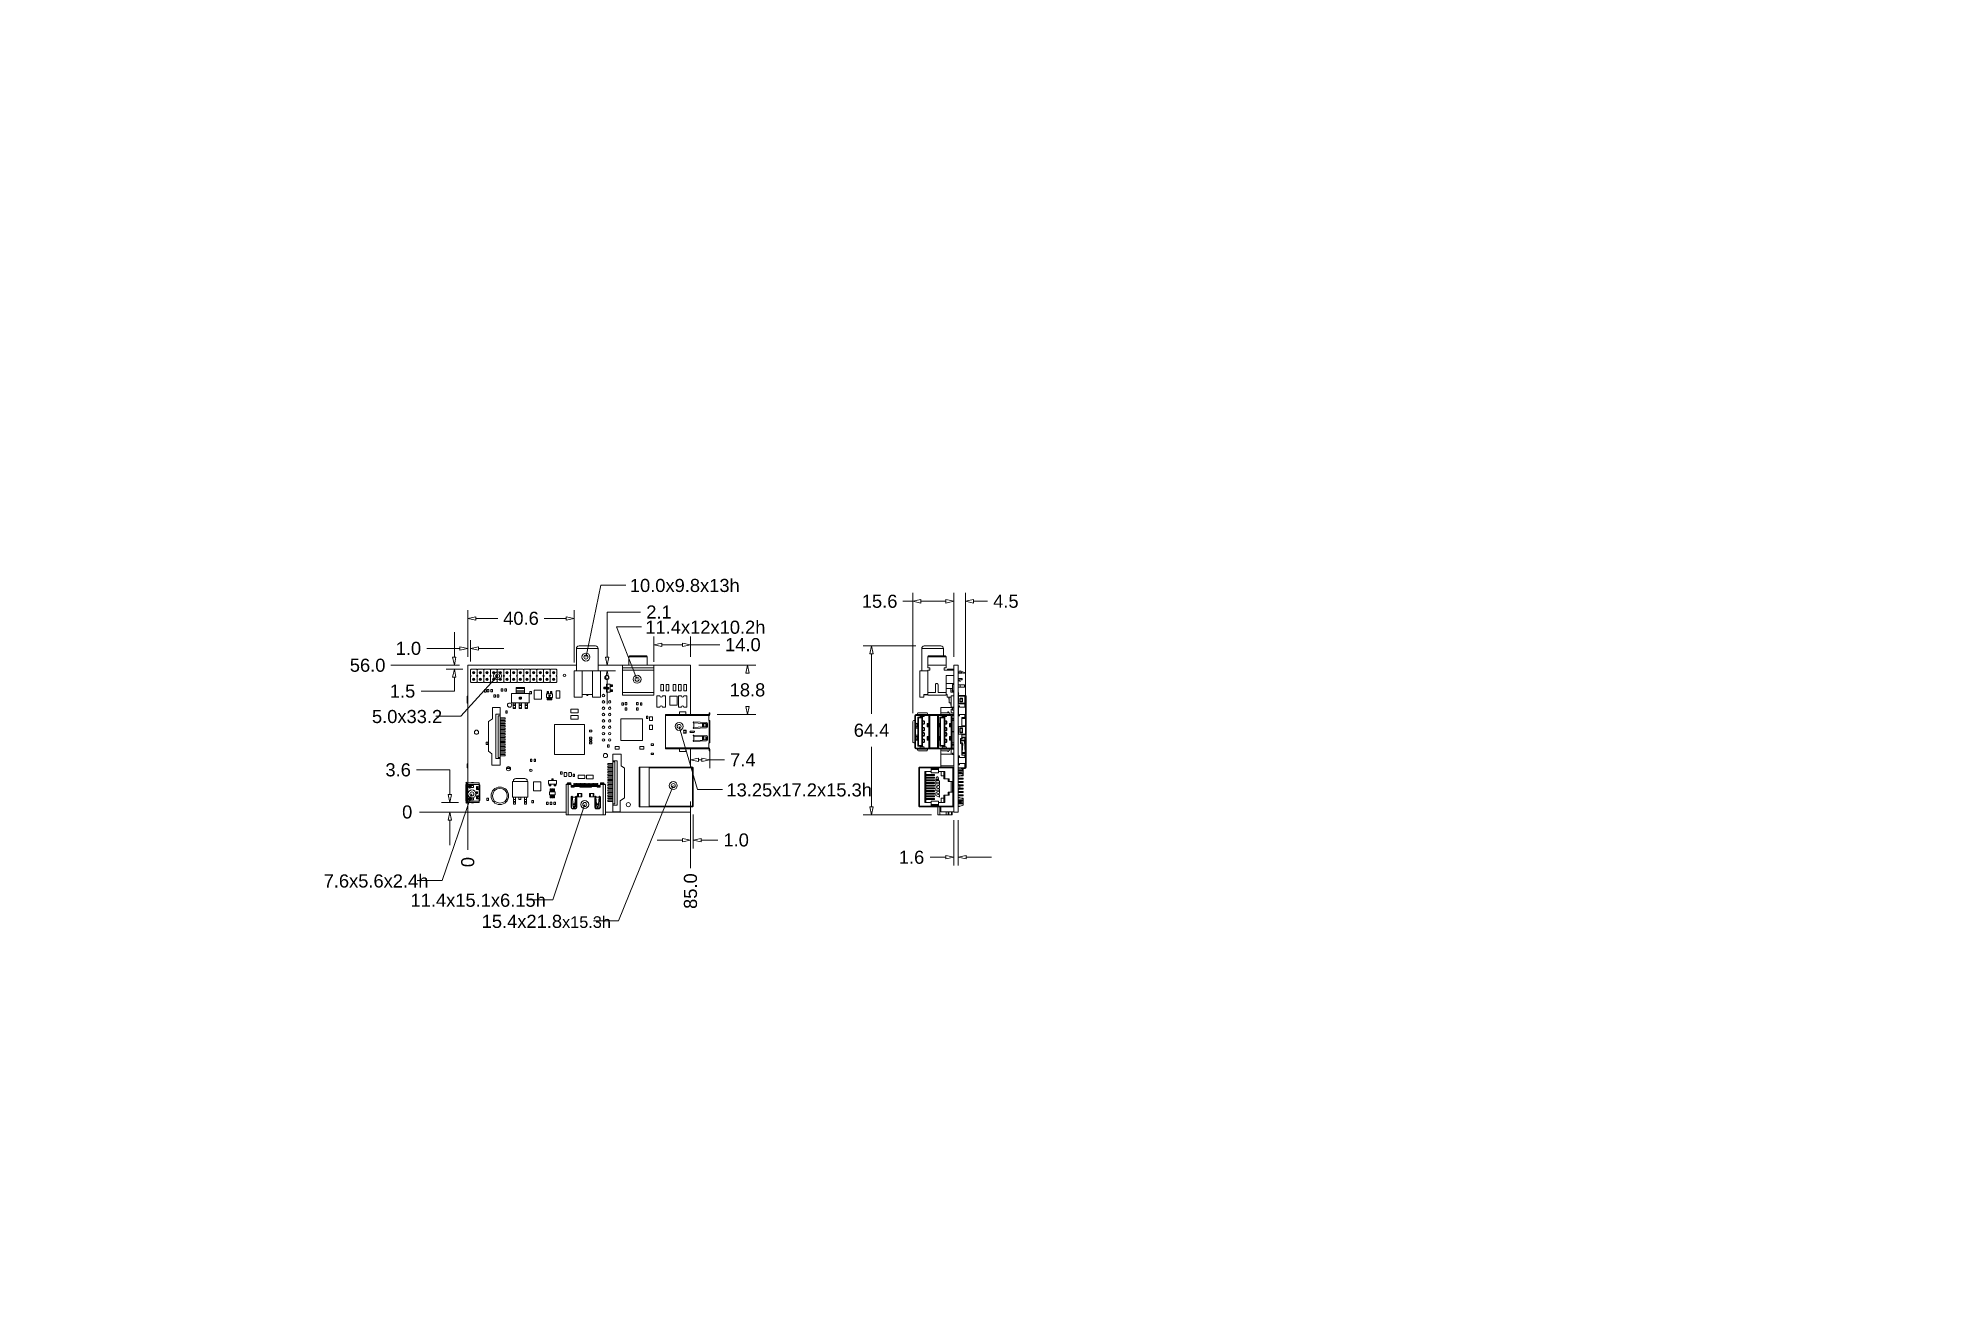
# Model space of a CAD drawing. Header units: millimetres. Extents: x 0 to 360, y 0 to 241.
import ezdxf

# ---------------------------------------------------------------- set-up
doc = ezdxf.new("R2010")
doc.units = ezdxf.units.MM
for name, color, linetype, lineweight in [('CONTINUOUS', 7, 'Continuous', 0), ('DIMENSIONS', 7, 'Continuous', 0), ('TANGENT EDGES', 7, 'Continuous', 0), ('VISIBLE', 7, 'Continuous', 0)]:
    doc.layers.add(name, color=color, linetype=linetype, lineweight=lineweight)
doc.dimstyles.new('ISO-25', dxfattribs={"dimtxt": 2.5, "dimasz": 2.5, "dimexe": 1.25, "dimexo": 0.625, "dimtad": 1, "dimtxsty": 'Standard', "dimcen": 2.5, "dimadec": 0, "dimazin": 0, "dimtfac": 1, "dimtmove": 0, "dimatfit": 3, "dimfxl": 1, "dimarcsym": 0})

msp = doc.modelspace()

# ---------------------------------------------------------------- texts
at = {"layer": 'CONTINUOUS', "attachment_point": 1}
for s, insert, char_height in [('{\\fArial|b0|i0|c0|p0;\\C7;10.0x9.8x13h}{\\fArial|b0|i0|c0|p0;\\C7;}', (112.98, 138.03), 2.4996), ('{\\fArial|b0|i0|c0|p0;\\C7;11.4x12x10.2h}{\\fArial|b0|i0|c0|p0;\\C7;}', (115.94, 130.06), 2.4996), ('{\\fArial|b0|i0|c0|p0;\\C7;5.0x33.2}{\\fArial|b0|i0|c0|p0;\\C7;}', (63.77, 113.02), 2.4996), ('{\\fArial|b0|i0|c0|p0;\\C7;13.25x17.2x15.3h}{\\fArial|b0|i0|c0|p0;\\C7;}', (131.41, 99.01), 2.4996), ('{\\fArial|b0|i0|c0|p0;\\C7;7.6x5.6x2.4h}{\\fArial|b0|i0|c0|p0;\\C7;}', (54.55, 81.64), 2.4996), ('{\\fArial|b0|i0|c0|p0;\\C7;11.4x15.1x6.15h}{\\fArial|b0|i0|c0|p0;\\C7;}', (71.13, 77.96), 2.4996), ('{\\fArial|b0|i0|c0|p0;\\C7;15.4x21.8}{\\fArial|b0|i0|c0|p0;\\C7;\\H0.8888889x;x15.3h}{\\fArial|b0|i0|c0|p0;\\C7;}', (84.71, 73.93), 2.49955)]:
    msp.add_mtext(s, dxfattribs=dict(at, insert=insert, char_height=char_height))

# ---------------------------------------------------------------- blocks, each defined once
blk = doc.blocks.new('D1')
at = {"layer": 'DIMENSIONS'}
for p, q in [((79.18, 93.54), (72.83, 93.54)), ((85.53, 93.54), (79.18, 93.54)), ((80.47, 93.54), (85.53, 93.54))]:
    blk.add_line(p, q, dxfattribs=at)
at = {"layer": 'DIMENSIONS', "insert": (70.01, 93.54), "char_height": 2.4996, "attachment_point": 5}
for s in ['{\\fArial|b0|i0|c0|p0; 0}{\\fMicrosoft Sans Serif|b0|i0|c0|p0;\\H0.9444444x;}', '{\\fArial|b0|i0|c0|p0;}', '{\\fArial|b0|i0|c0|p0;}']:
    blk.add_mtext(s, dxfattribs=at)
blk = doc.blocks.new('D2')
at = {"layer": 'DIMENSIONS'}
for p, q in [((73.7, 121.54), (67.35, 121.54)), ((80.05, 121.54), (73.7, 121.54)), ((80.47, 121.54), (80.05, 121.54))]:
    blk.add_line(p, q, dxfattribs=at)
at = {"layer": 'DIMENSIONS', "insert": (62.94, 121.54), "char_height": 2.4996, "attachment_point": 5}
for s in ['{\\fArial|b0|i0|c0|p0;56.0}{\\fMicrosoft Sans Serif|b0|i0|c0|p0;\\H0.9444444x;}', '{\\fArial|b0|i0|c0|p0;}', '{\\fArial|b0|i0|c0|p0;}']:
    blk.add_mtext(s, dxfattribs=at)
blk = doc.blocks.new('D3')
at = {"layer": 'DIMENSIONS'}
for p, q in [((82.06, 91.96), (82.06, 99.02)), ((82.06, 99.02), (82.06, 92.67)), ((82.06, 92.67), (82.06, 86.32))]:
    blk.add_line(p, q, dxfattribs=at)
at = {"layer": 'DIMENSIONS', "insert": (82.06, 83.5), "char_height": 2.4996, "attachment_point": 5, "rotation": 90}
for s in ['{\\fArial|b0|i0|c0|p0; 0}{\\fMicrosoft Sans Serif|b0|i0|c0|p0;\\H0.9444444x;}', '{\\fArial|b0|i0|c0|p0;}', '{\\fArial|b0|i0|c0|p0;}']:
    blk.add_mtext(s, dxfattribs=at)
blk = doc.blocks.new('D4')
at = {"layer": 'DIMENSIONS'}
for p, q in [((108.67, 131.71), (115.02, 131.71)), ((108.67, 123.07), (108.67, 131.71)), ((107.45, 120.49), (110.25, 120.49)), ((108.52, 121.54), (110.25, 121.54)), ((108.67, 118.97), (108.67, 114.14))]:
    blk.add_line(p, q, dxfattribs=at)
for points in [[(108.67, 121.54), (108.35, 123.07), (108.98, 123.07), (108.67, 121.54)], [(108.67, 120.49), (108.98, 118.97), (108.35, 118.97), (108.67, 120.49)]]:
    blk.add_lwpolyline(points, dxfattribs=at)
at = {"layer": 'DIMENSIONS', "insert": (118.54, 131.71), "char_height": 2.4996, "attachment_point": 5}
for s in ['{\\fArial|b0|i0|c0|p0;2.1}{\\fMicrosoft Sans Serif|b0|i0|c0|p0;\\H0.9444444x;}', '{\\fArial|b0|i0|c0|p0;}', '{\\fArial|b0|i0|c0|p0;}']:
    blk.add_mtext(s, dxfattribs=at)
blk = doc.blocks.new('D5')
at = {"layer": 'DIMENSIONS'}
for p, q in [((78.65, 101.58), (72.3, 101.58)), ((78.65, 96.87), (78.65, 101.58)), ((80.3, 95.34), (77.06, 95.34)), ((80.47, 93.54), (77.06, 93.54)), ((78.65, 92.02), (78.65, 87.19))]:
    blk.add_line(p, q, dxfattribs=at)
for points in [[(78.65, 95.34), (78.33, 96.87), (78.97, 96.87), (78.65, 95.34)], [(78.65, 93.54), (78.97, 92.02), (78.33, 92.02), (78.65, 93.54)]]:
    blk.add_lwpolyline(points, dxfattribs=at)
at = {"layer": 'DIMENSIONS', "insert": (68.77, 101.58), "char_height": 2.4996, "attachment_point": 5}
for s in ['{\\fArial|b0|i0|c0|p0;3.6}{\\fMicrosoft Sans Serif|b0|i0|c0|p0;\\H0.9444444x;}', '{\\fArial|b0|i0|c0|p0;}', '{\\fArial|b0|i0|c0|p0;}']:
    blk.add_mtext(s, dxfattribs=at)
blk = doc.blocks.new('D6')
at = {"layer": 'DIMENSIONS'}
for p, q in [((79.49, 123.07), (79.49, 127.89)), ((80.47, 121.54), (77.9, 121.54)), ((81.1, 120.79), (77.9, 120.79)), ((79.49, 119.27), (79.49, 116.61)), ((79.49, 116.61), (73.14, 116.61))]:
    blk.add_line(p, q, dxfattribs=at)
for points in [[(79.49, 121.54), (79.17, 123.07), (79.8, 123.07), (79.49, 121.54)], [(79.49, 120.79), (79.8, 119.27), (79.17, 119.27), (79.49, 120.79)]]:
    blk.add_lwpolyline(points, dxfattribs=at)
at = {"layer": 'DIMENSIONS', "insert": (69.61, 116.61), "char_height": 2.4996, "attachment_point": 5}
for s in ['{\\fArial|b0|i0|c0|p0;1.5}{\\fMicrosoft Sans Serif|b0|i0|c0|p0;\\H0.9444444x;}', '{\\fArial|b0|i0|c0|p0;}', '{\\fArial|b0|i0|c0|p0;}']:
    blk.add_mtext(s, dxfattribs=at)
blk = doc.blocks.new('D7')
at = {"layer": 'DIMENSIONS'}
for p, q in [((124.56, 91.96), (124.56, 95.56)), ((124.56, 95.56), (124.56, 89.21)), ((124.56, 89.21), (124.56, 82.86))]:
    blk.add_line(p, q, dxfattribs=at)
at = {"layer": 'DIMENSIONS', "insert": (124.56, 78.45), "char_height": 2.4996, "attachment_point": 5, "rotation": 90}
for s in ['{\\fArial|b0|i0|c0|p0;85.0}{\\fMicrosoft Sans Serif|b0|i0|c0|p0;\\H0.9444444x;}', '{\\fArial|b0|i0|c0|p0;}', '{\\fArial|b0|i0|c0|p0;}']:
    blk.add_mtext(s, dxfattribs=at)
blk = doc.blocks.new('D8')
at = {"layer": 'DIMENSIONS'}
for p, q in [((124.56, 91.96), (124.56, 86.61)), ((125.04, 93.08), (125.04, 86.61)), ((123.03, 88.2), (118.21, 88.2)), ((126.56, 88.2), (129.74, 88.2)), ((129.74, 88.2), (129.74, 88.2))]:
    blk.add_line(p, q, dxfattribs=at)
for points in [[(124.56, 88.2), (123.03, 87.88), (123.03, 88.52), (124.56, 88.2)], [(125.04, 88.2), (126.56, 88.52), (126.56, 87.88), (125.04, 88.2)]]:
    blk.add_lwpolyline(points, dxfattribs=at)
at = {"layer": 'DIMENSIONS', "insert": (133.27, 88.2), "char_height": 2.4996, "attachment_point": 5}
for s in ['{\\fArial|b0|i0|c0|p0;1.0}{\\fMicrosoft Sans Serif|b0|i0|c0|p0;\\H0.9444444x;}', '{\\fArial|b0|i0|c0|p0;}', '{\\fArial|b0|i0|c0|p0;}']:
    blk.add_mtext(s, dxfattribs=at)
blk = doc.blocks.new('D9')
at = {"layer": 'DIMENSIONS'}
for p, q in [((124.56, 103.69), (124.56, 105.11)), ((128.26, 105.31), (128.26, 101.93)), ((126.08, 103.52), (126.73, 103.52)), ((128.26, 103.52), (131.02, 103.52)), ((131.02, 103.52), (131.02, 103.52))]:
    blk.add_line(p, q, dxfattribs=at)
for points in [[(124.56, 103.52), (126.08, 103.84), (126.08, 103.2), (124.56, 103.52)], [(128.26, 103.52), (126.73, 103.2), (126.73, 103.84), (128.26, 103.52)]]:
    blk.add_lwpolyline(points, dxfattribs=at)
at = {"layer": 'DIMENSIONS', "insert": (134.55, 103.52), "char_height": 2.4996, "attachment_point": 5}
for s in ['{\\fArial|b0|i0|c0|p0;7.4}{\\fMicrosoft Sans Serif|b0|i0|c0|p0;\\H0.9444444x;}', '{\\fArial|b0|i0|c0|p0;}', '{\\fArial|b0|i0|c0|p0;}']:
    blk.add_mtext(s, dxfattribs=at)
blk = doc.blocks.new('D10')
at = {"layer": 'DIMENSIONS'}
for p, q in [((126.15, 121.54), (137.02, 121.54)), ((135.43, 120.02), (135.43, 120.02)), ((129.67, 112.14), (137.02, 112.14)), ((135.43, 113.67), (135.43, 113.67))]:
    blk.add_line(p, q, dxfattribs=at)
for points in [[(135.43, 121.54), (135.75, 120.02), (135.11, 120.02), (135.43, 121.54)], [(135.43, 112.14), (135.11, 113.67), (135.75, 113.67), (135.43, 112.14)]]:
    blk.add_lwpolyline(points, dxfattribs=at)
at = {"layer": 'DIMENSIONS', "insert": (135.43, 116.84), "char_height": 2.4996, "attachment_point": 5}
for s in ['{\\fArial|b0|i0|c0|p0;18.8}{\\fMicrosoft Sans Serif|b0|i0|c0|p0;\\H0.9444444x;}', '{\\fArial|b0|i0|c0|p0;}', '{\\fArial|b0|i0|c0|p0;}']:
    blk.add_mtext(s, dxfattribs=at)
blk = doc.blocks.new('D11')
at = {"layer": 'DIMENSIONS'}
for p, q in [((117.56, 122.18), (117.56, 127.06)), ((124.56, 123.13), (124.56, 127.06)), ((119.08, 125.47), (123.03, 125.47)), ((124.56, 125.47), (130.14, 125.47)), ((130.14, 125.47), (130.14, 125.47))]:
    blk.add_line(p, q, dxfattribs=at)
for points in [[(117.56, 125.47), (119.08, 125.79), (119.08, 125.16), (117.56, 125.47)], [(124.56, 125.47), (123.03, 125.16), (123.03, 125.79), (124.56, 125.47)]]:
    blk.add_lwpolyline(points, dxfattribs=at)
at = {"layer": 'DIMENSIONS', "insert": (134.55, 125.47), "char_height": 2.4996, "attachment_point": 5}
for s in ['{\\fArial|b0|i0|c0|p0;14.0}{\\fMicrosoft Sans Serif|b0|i0|c0|p0;\\H0.9444444x;}', '{\\fArial|b0|i0|c0|p0;}', '{\\fArial|b0|i0|c0|p0;}']:
    blk.add_mtext(s, dxfattribs=at)
blk = doc.blocks.new('D12')
at = {"layer": 'DIMENSIONS'}
for p, q in [((82.06, 123.13), (82.06, 126.35)), ((82.56, 122.26), (82.56, 126.35)), ((74.25, 124.76), (74.25, 124.76)), ((80.53, 124.76), (74.25, 124.76)), ((84.08, 124.76), (88.91, 124.76))]:
    blk.add_line(p, q, dxfattribs=at)
for points in [[(82.06, 124.76), (80.53, 124.44), (80.53, 125.08), (82.06, 124.76)], [(82.56, 124.76), (84.08, 125.08), (84.08, 124.44), (82.56, 124.76)]]:
    blk.add_lwpolyline(points, dxfattribs=at)
at = {"layer": 'DIMENSIONS', "insert": (70.72, 124.76), "char_height": 2.4996, "attachment_point": 5}
for s in ['{\\fArial|b0|i0|c0|p0;1.0}{\\fMicrosoft Sans Serif|b0|i0|c0|p0;\\H0.9444444x;}', '{\\fArial|b0|i0|c0|p0;}', '{\\fArial|b0|i0|c0|p0;}']:
    blk.add_mtext(s, dxfattribs=at)
blk = doc.blocks.new('D13')
at = {"layer": 'DIMENSIONS'}
for p, q in [((82.06, 123.13), (82.06, 132.09)), ((83.58, 130.5), (87.8, 130.5)), ((100.83, 130.5), (96.62, 130.5)), ((102.36, 122.08), (102.36, 132.09))]:
    blk.add_line(p, q, dxfattribs=at)
for points in [[(82.06, 130.5), (83.58, 130.82), (83.58, 130.18), (82.06, 130.5)], [(102.36, 130.5), (100.83, 130.18), (100.83, 130.82), (102.36, 130.5)]]:
    blk.add_lwpolyline(points, dxfattribs=at)
at = {"layer": 'DIMENSIONS', "insert": (92.21, 130.5), "char_height": 2.4996, "attachment_point": 5}
for s in ['{\\fArial|b0|i0|c0|p0;40.6}{\\fMicrosoft Sans Serif|b0|i0|c0|p0;\\H0.9444444x;}', '{\\fArial|b0|i0|c0|p0;}', '{\\fArial|b0|i0|c0|p0;}']:
    blk.add_mtext(s, dxfattribs=at)
blk = doc.blocks.new('D14')
at = {"layer": 'DIMENSIONS'}
for p, q in [((167.58, 125.24), (157.52, 125.24)), ((159.1, 123.72), (159.1, 112.31)), ((159.1, 94.55), (159.1, 105.96)), ((170.54, 93.03), (157.52, 93.03))]:
    blk.add_line(p, q, dxfattribs=at)
for points in [[(159.1, 125.24), (159.42, 123.72), (158.79, 123.72), (159.1, 125.24)], [(159.1, 93.03), (158.79, 94.55), (159.42, 94.55), (159.1, 93.03)]]:
    blk.add_lwpolyline(points, dxfattribs=at)
at = {"layer": 'DIMENSIONS', "insert": (159.1, 109.14), "char_height": 2.4996, "attachment_point": 5}
for s in ['{\\fArial|b0|i0|c0|p0;64.4}{\\fMicrosoft Sans Serif|b0|i0|c0|p0;\\H0.9444444x;}', '{\\fArial|b0|i0|c0|p0;}', '{\\fArial|b0|i0|c0|p0;}']:
    blk.add_mtext(s, dxfattribs=at)
blk = doc.blocks.new('D15')
at = {"layer": 'DIMENSIONS'}
for p, q in [((174.82, 91.96), (174.82, 83.32)), ((175.62, 91.96), (175.62, 83.32)), ((170.26, 84.9), (170.26, 84.9)), ((173.3, 84.9), (170.26, 84.9)), ((177.14, 84.9), (181.97, 84.9))]:
    blk.add_line(p, q, dxfattribs=at)
for points in [[(174.82, 84.9), (173.3, 84.59), (173.3, 85.22), (174.82, 84.9)], [(175.62, 84.9), (177.14, 85.22), (177.14, 84.59), (175.62, 84.9)]]:
    blk.add_lwpolyline(points, dxfattribs=at)
at = {"layer": 'DIMENSIONS', "insert": (166.73, 84.9), "char_height": 2.4996, "attachment_point": 5}
for s in ['{\\fArial|b0|i0|c0|p0;1.6}{\\fMicrosoft Sans Serif|b0|i0|c0|p0;\\H0.9444444x;}', '{\\fArial|b0|i0|c0|p0;}', '{\\fArial|b0|i0|c0|p0;}']:
    blk.add_mtext(s, dxfattribs=at)
blk = doc.blocks.new('D16')
at = {"layer": 'DIMENSIONS'}
for p, q in [((165.05, 133.75), (165.05, 133.75)), ((167, 133.75), (165.05, 133.75)), ((167, 112.43), (167, 135.34)), ((173.3, 133.75), (168.52, 133.75)), ((174.82, 123.13), (174.82, 135.34))]:
    blk.add_line(p, q, dxfattribs=at)
for points in [[(167, 133.75), (168.52, 134.07), (168.52, 133.43), (167, 133.75)], [(174.82, 133.75), (173.3, 133.43), (173.3, 134.07), (174.82, 133.75)]]:
    blk.add_lwpolyline(points, dxfattribs=at)
at = {"layer": 'DIMENSIONS', "insert": (160.64, 133.75), "char_height": 2.4996, "attachment_point": 5}
for s in ['{\\fArial|b0|i0|c0|p0;15.6}{\\fMicrosoft Sans Serif|b0|i0|c0|p0;\\H0.9444444x;}', '{\\fArial|b0|i0|c0|p0;}', '{\\fArial|b0|i0|c0|p0;}']:
    blk.add_mtext(s, dxfattribs=at)
blk = doc.blocks.new('D17')
at = {"layer": 'DIMENSIONS'}
for p, q in [((173.3, 133.75), (168.47, 133.75)), ((174.82, 123.13), (174.82, 135.34)), ((177.05, 113.73), (177.05, 135.34)), ((178.57, 133.75), (181.21, 133.75)), ((181.21, 133.75), (181.21, 133.75))]:
    blk.add_line(p, q, dxfattribs=at)
for points in [[(174.82, 133.75), (173.3, 133.43), (173.3, 134.07), (174.82, 133.75)], [(177.05, 133.75), (178.57, 134.07), (178.57, 133.43), (177.05, 133.75)]]:
    blk.add_lwpolyline(points, dxfattribs=at)
at = {"layer": 'DIMENSIONS', "insert": (184.74, 133.75), "char_height": 2.4996, "attachment_point": 5}
for s in ['{\\fArial|b0|i0|c0|p0;4.5}{\\fMicrosoft Sans Serif|b0|i0|c0|p0;\\H0.9444444x;}', '{\\fArial|b0|i0|c0|p0;}', '{\\fArial|b0|i0|c0|p0;}']:
    blk.add_mtext(s, dxfattribs=at)

# ---------------------------------------------------------------- dimensions: what is measured, and where the dimension line sits
at = {"layer": 'DIMENSIONS'}
for p1, p2, picture, middle in [((167, 110.84), (174.82, 121.54), 'D16', (336.26, 241.29)), ((174.82, 121.54), (177.05, 112.14), 'D17', (360.36, 241.29)), ((124.56, 102.1), (128.26, 106.89), 'D9', (237.85, 211.07)), ((124.56, 93.54), (125.04, 94.67), 'D8', (236.58, 195.75)), ((174.82, 93.54), (175.62, 93.54), 'D15', (342.35, 192.45))]:
    dim = msp.add_linear_dim(base=(0, 0), p1=p1, p2=p2, dimstyle='ISO-25', override={"dimtxt": 2.499554, "dimtad": 0, "dimdec": 1, "dimzin": 0, "dimse1": 0, "dimse2": 0, "dimsd1": 0, "dimsd2": 0, "dimadec": 1, "dimazin": 0, "dimtol": 0, "dimlim": 0, "dimtp": 0.005, "dimtm": 0.002, "dimtdec": 1}, dxfattribs=at)
    dim.commit()
    dim.dimension.update_dxf_attribs({"geometry": picture, "text_midpoint": middle})
for p1, p2, angle, picture, middle, turn in [((105.85759, 120.49428), (106.93259, 121.54425), 270, 'D4', (221.85074, 239.25679), 270), ((82.06, 121.54), (102.36, 120.49), 180, 'D13', (195.52, 238.05), 180), ((117.56, 120.59), (124.56, 121.54), 180, 'D11', (237.85, 233.02), 180), ((82.06, 121.54), (82.56, 120.67), 180, 'D12', (174.03, 232.31), 180), ((128.08, 112.14), (124.56, 121.54), 270, 'D10', (238.74, 224.39), 270), ((82.05778191, 121.54425422), (82.68278191, 120.79425422), 90, 'D6', (172.91649315, 224.15651313), 90), ((169.17, 125.24), (172.13, 93.03), 270, 'D14', (334.72, 216.68), 270), ((82.06, 93.54), (81.88, 95.34), 270, 'D5', (172.08, 209.12), 270)]:
    dim = msp.add_linear_dim(base=(0, 0), p1=p1, p2=p2, angle=angle, dimstyle='ISO-25', override={"dimtxt": 2.499554, "dimtad": 0, "dimdec": 1, "dimzin": 0, "dimse1": 0, "dimse2": 0, "dimsd1": 0, "dimsd2": 0, "dimadec": 1, "dimazin": 0, "dimtol": 0, "dimlim": 0, "dimtp": 0.005, "dimtm": 0.002, "dimtdec": 1}, dxfattribs=at)
    dim.commit()
    dim.dimension.update_dxf_attribs({"geometry": picture, "text_midpoint": middle, "text_rotation": turn})
for feature_location, offset, origin, picture, middle, turn in [((82.06, 121.54), (84.19, 107.54), (82.06, 93.54), 'D2', (166.24, 229.09), 360), ((82.05778191, 93.54425422), (91.25719147, 107.54425422), (82.05778191, 93.54425422), 'D1', (173.31497337, 201.08850844), 360), ((82.05778191, 93.54425422), (103.30778191, 97.49693832), (82.05778191, 93.54425422), 'D3', (185.36556381, 191.04119254), 90), ((124.55778191, 93.54425422), (103.30778191, 92.45131166), (82.05778191, 93.54425422), 'D7', (227.86556381, 185.99556588), 90)]:
    dim = msp.add_ordinate_dim(feature_location=feature_location, offset=offset, dtype=0, origin=origin, dimstyle='ISO-25', override={"dimtxt": 2.499554, "dimtad": 0, "dimdec": 1, "dimzin": 0, "dimse1": 0, "dimse2": 0, "dimsd1": 0, "dimsd2": 0, "dimadec": 1, "dimazin": 0, "dimtol": 0, "dimlim": 0, "dimtp": 0.005, "dimtm": 0.002, "dimtdec": 1}, dxfattribs=at)
    dim.commit()
    dim.dimension.update_dxf_attribs({"geometry": picture, "text_midpoint": middle, "text_rotation": turn})

# ---------------------------------------------------------------- linework, layer by layer
at = {"layer": 'CONTINUOUS'}
for p, q in [((107.47, 136.86), (104.75, 123.86)), ((112.23, 136.86), (107.47, 136.86)), ((115.19, 128.88), (110.43, 128.88)), ((110.43, 128.88), (114.07, 119.59)), ((104.6, 123.11), (104.75, 123.86)), ((80.72, 111.84), (87.23, 118.95)), ((87.75, 119.51), (87.23, 118.95)), ((114.35, 118.88), (114.07, 119.59)), ((75.96, 111.84), (80.72, 111.84)), ((122.39, 109.89), (122.6, 109.16)), ((125.9, 97.84), (122.6, 109.16)), ((110.83, 72.75), (120.99, 97.88)), ((121.27, 98.59), (120.99, 97.88)), ((130.66, 97.84), (125.9, 97.84)), ((77.14, 80.46), (82.6, 96.28)), ((82.85, 97), (82.6, 96.28)), ((98.31, 76.78), (104.14, 94.26)), ((104.38, 94.98), (104.14, 94.26)), ((72.38, 80.46), (77.14, 80.46)), ((93.54, 76.78), (98.31, 76.78)), ((106.07, 72.75), (110.83, 72.75))]:
    msp.add_line(p, q, dxfattribs=at)
for centre, radius in [((104.6, 123.11), 0.762), ((104.6, 123.11), 0.381), ((87.75, 119.51), 0.762), ((87.75, 119.51), 0.381), ((114.35, 118.88), 0.762), ((114.35, 118.88), 0.381), ((122.39, 109.89), 0.762), ((122.39, 109.89), 0.381), ((82.85, 97), 0.762), ((82.85, 97), 0.381), ((121.27, 98.59), 0.762), ((121.27, 98.59), 0.381), ((104.38, 94.98), 0.762), ((104.38, 94.98), 0.381)]:
    msp.add_circle(centre, radius, dxfattribs=at)
at = {"layer": 'TANGENT EDGES'}
for p, q in [((106.93, 124.74), (102.78, 124.74)), ((172.82, 124.74), (168.67, 124.74)), ((92.85, 116.7), (91.3, 116.7)), ((92.85, 116.43), (91.3, 116.43)), ((97.41, 116.25), (97.22, 116.25)), ((98.06, 116.25), (97.87, 116.25)), ((108.34, 117.05), (108.34, 117.32)), ((109.36, 117.53), (109.36, 117.8)), ((109.36, 116.58), (109.36, 116.85)), ((111.56, 116.34), (117.56, 116.34)), ((171.29, 116.34), (169.82, 116.34)), ((171.29, 117.84), (171.29, 116.34)), ((171.79, 116.34), (171.79, 117.84)), ((173.32, 116.34), (171.79, 116.34)), ((174.61, 116.58), (174.61, 116.68)), ((174.65, 116.58), (174.65, 116.68)), ((176.92, 115.64), (175.7, 115.64)), ((91.13, 114.12), (90.71, 114.12)), ((91.13, 113.86), (90.71, 113.86)), ((92.28, 114.12), (91.86, 114.12)), ((92.28, 113.86), (91.86, 113.86)), ((93.44, 114.12), (93.02, 114.12)), ((93.44, 113.86), (93.02, 113.86)), ((97.41, 115.25), (97.22, 115.25)), ((97.74, 115.25), (97.54, 115.25)), ((98.06, 115.25), (97.87, 115.25)), ((128.08, 111.94), (119.76, 111.94)), ((128.26, 112.35), (128.11, 112.35)), ((167.89, 112.16), (169.79, 112.16)), ((169.11, 111.77), (168.41, 111.77)), ((170.25, 105.79), (170.25, 111.94)), ((171.68, 105.79), (171.68, 111.94)), ((174.03, 112.16), (172.34, 112.16)), ((173.36, 111.77), (172.66, 111.77)), ((173.9, 115.29), (173.88, 115.29)), ((175.62, 113.29), (175.7, 113.29)), ((175.7, 112.39), (175.62, 112.39)), ((176.9, 114.22), (176.9, 113.54)), ((176.9, 112.14), (176.9, 111.59)), ((177.17, 113.42), (177.07, 113.42)), ((177.17, 112.27), (177.07, 112.27)), ((126.87, 109.78), (126.87, 110.46)), ((127.03, 109.79), (127.03, 110.45)), ((127.04, 109.79), (127.04, 110.45)), ((127.07, 109.79), (127.07, 110.45)), ((128.09, 110.99), (128.09, 106.74)), ((128.11, 110.84), (128.26, 110.84)), ((167.34, 110.99), (167.34, 106.74)), ((167.61, 110.44), (167.61, 110.45)), ((167.61, 109.79), (167.61, 109.8)), ((167.66, 110.45), (167.66, 110.45)), ((167.66, 109.79), (167.66, 109.79)), ((167.81, 109.8), (167.81, 110.44)), ((169.12, 110.37), (169.12, 110.87)), ((169.12, 109.12), (169.12, 109.62)), ((169.12, 108.12), (169.12, 108.62)), ((169.18, 110.37), (169.18, 110.87)), ((169.18, 109.12), (169.18, 109.62)), ((169.18, 108.12), (169.18, 108.62)), ((169.75, 109.8), (169.75, 110.44)), ((169.9, 110.45), (169.9, 110.45)), ((169.9, 109.79), (169.9, 109.79)), ((169.95, 110.44), (169.95, 110.45)), ((169.95, 109.79), (169.95, 109.8)), ((171.98, 110.45), (171.98, 110.44)), ((171.98, 109.8), (171.98, 109.79)), ((172.03, 110.45), (172.03, 110.45)), ((172.03, 109.79), (172.03, 109.79)), ((173.37, 110.37), (173.37, 110.87)), ((173.37, 109.12), (173.37, 109.62)), ((173.37, 108.12), (173.37, 108.62)), ((173.43, 110.37), (173.43, 110.87)), ((173.43, 109.12), (173.43, 109.62)), ((173.43, 108.12), (173.43, 108.62)), ((174.01, 109.8), (174.01, 110.44)), ((174.16, 110.45), (174.16, 110.45)), ((174.16, 109.79), (174.16, 109.79)), ((174.21, 110.44), (174.21, 110.45)), ((174.21, 109.79), (174.21, 109.8)), ((174.82, 111.41), (174.46, 111.41)), ((174.82, 111.29), (174.46, 111.29)), ((174.48, 110.99), (174.48, 108.88)), ((174.48, 108.86), (174.48, 106.74)), ((174.82, 110.86), (174.82, 110.86)), ((176.32, 111.45), (177.05, 111.45)), ((176.32, 111.38), (177.05, 111.38)), ((176.9, 109.97), (176.9, 109.89)), ((176.9, 108.39), (176.9, 108.27)), ((177.01, 108.39), (177.01, 109.89)), ((128.08, 105.79), (119.76, 105.79)), ((126.87, 107.96), (126.87, 107.28)), ((127.03, 107.95), (127.03, 107.29)), ((127.04, 107.95), (127.04, 107.29)), ((127.07, 107.95), (127.07, 107.29)), ((128.26, 106.89), (128.11, 106.89)), ((128.11, 105.39), (128.26, 105.39)), ((167.61, 107.95), (167.61, 107.94)), ((167.61, 107.3), (167.61, 107.29)), ((167.66, 107.95), (167.66, 107.95)), ((167.66, 107.29), (167.66, 107.29)), ((167.81, 107.94), (167.81, 107.3)), ((167.89, 105.57), (169.79, 105.57)), ((169.11, 105.97), (168.41, 105.97)), ((169.12, 106.87), (169.12, 107.37)), ((169.18, 106.87), (169.18, 107.37)), ((169.75, 107.94), (169.75, 107.3)), ((169.9, 107.95), (169.9, 107.95)), ((169.9, 107.29), (169.9, 107.29)), ((169.95, 107.95), (169.95, 107.94)), ((169.95, 107.3), (169.95, 107.29)), ((171.98, 107.94), (171.98, 107.95)), ((171.98, 107.29), (171.98, 107.3)), ((172.03, 107.95), (172.03, 107.95)), ((172.03, 107.29), (172.03, 107.29)), ((174.03, 105.57), (172.34, 105.57)), ((173.36, 105.97), (172.66, 105.97)), ((173.37, 106.87), (173.37, 107.37)), ((173.43, 106.87), (173.43, 107.37)), ((174.01, 107.94), (174.01, 107.3)), ((174.16, 107.95), (174.16, 107.95)), ((174.16, 107.29), (174.16, 107.29)), ((174.21, 107.95), (174.21, 107.94)), ((174.21, 107.3), (174.21, 107.29)), ((174.82, 106.45), (174.46, 106.45)), ((174.82, 106.33), (174.46, 106.33)), ((174.82, 106.87), (174.82, 106.87)), ((176.84, 107.26), (176.12, 107.26)), ((176.83, 107.21), (176.12, 107.21)), ((176.12, 107.14), (176.84, 107.14)), ((176.39, 104.74), (176.95, 104.74)), ((176.4, 104.89), (176.94, 104.89)), ((114.88, 102.1), (114.88, 94.54)), ((116.66, 101.97), (124.91, 101.97)), ((124.91, 101.97), (124.91, 102.1)), ((124.91, 101.97), (124.91, 94.67)), ((124.91, 101.97), (125.04, 101.97)), ((168.13, 101.97), (168.25, 101.97)), ((168.25, 101.97), (168.25, 102.1)), ((168.25, 101.97), (174.63, 101.97)), ((168.25, 101.97), (168.25, 94.67)), ((169.3, 95.34), (169.3, 101.3)), ((170.49, 101.88), (171.89, 101.88)), ((173.09, 101.3), (173.09, 99.9)), ((174.77, 101.95), (174.77, 101.91)), ((174.82, 101.91), (174.77, 101.91)), ((174.77, 101.91), (174.77, 101.78)), ((175.62, 103.72), (175.7, 103.72)), ((175.7, 103.07), (175.62, 103.07)), ((176.01, 101.91), (175.62, 101.91)), ((176.6, 101.62), (175.62, 101.62)), ((176.6, 101.48), (175.62, 101.48)), ((176, 101.24), (175.62, 101.24)), ((176.01, 101.12), (175.62, 101.12)), ((176.6, 100.95), (175.62, 100.95)), ((176.9, 104.39), (176.9, 103.97)), ((176.9, 102.82), (176.9, 101.97)), ((177.17, 103.84), (177.07, 103.84)), ((177.17, 102.94), (177.07, 102.94)), ((81.67, 98.72), (81.79, 98.72)), ((81.85, 99.14), (81.73, 99.04)), ((84.23, 98.82), (81.88, 98.82)), ((82.18, 98.48), (82.25, 98.48)), ((82.25, 98.33), (82.18, 98.33)), ((82.51, 98.61), (82.38, 98.61)), ((82.58, 98.52), (82.38, 98.52)), ((83.66, 97.42), (83.66, 97.01)), ((84.23, 98.35), (83.88, 98.35)), ((84.23, 98.29), (83.88, 98.29)), ((84.23, 98.44), (84.38, 98.44)), ((84.23, 97.82), (84.23, 96.61)), ((97.61, 98.68), (97.88, 98.68)), ((98.08, 99.7), (98.35, 99.7)), ((98.56, 98.68), (98.83, 98.68)), ((101.21, 98.8), (101.21, 93.03)), ((107.91, 98.8), (107.91, 93.03)), ((173.93, 99.9), (173.93, 99.34)), ((173.93, 97.31), (173.93, 96.75)), ((176.6, 100.82), (175.62, 100.82)), ((176, 100.44), (175.62, 100.44)), ((81.79, 95.72), (81.67, 95.72)), ((81.73, 95.4), (81.85, 95.3)), ((84.23, 95.62), (81.88, 95.62)), ((82.18, 96.11), (82.25, 96.11)), ((82.25, 95.96), (82.18, 95.96)), ((82.58, 95.92), (82.38, 95.92)), ((82.51, 95.83), (82.38, 95.83)), ((84.23, 96.15), (83.88, 96.15)), ((84.23, 96.09), (83.88, 96.09)), ((84.23, 95.99), (84.38, 95.99)), ((90.76, 95.57), (91.16, 95.57)), ((90.76, 95.41), (91.16, 95.41)), ((92.88, 95.57), (93.28, 95.57)), ((92.88, 95.41), (93.28, 95.41)), ((102.2, 94.2), (101.97, 94.2)), ((102.5, 95.13), (102.11, 95.13)), ((102.5, 95.09), (102.12, 95.09)), ((102.49, 94.9), (102.13, 94.9)), ((102.2, 94.33), (102.42, 94.33)), ((102.7, 94.2), (102.42, 94.2)), ((102.7, 94.33), (102.83, 94.33)), ((106.29, 94.33), (106.42, 94.33)), ((106.7, 94.2), (106.42, 94.2)), ((106.61, 95.13), (107, 95.13)), ((106.62, 95.09), (107, 95.09)), ((106.63, 94.9), (106.99, 94.9)), ((106.7, 94.33), (106.92, 94.33)), ((107.14, 94.2), (106.92, 94.2)), ((124.91, 94.67), (116.66, 94.67)), ((124.91, 94.67), (124.91, 94.54)), ((124.91, 94.67), (125.04, 94.67)), ((168.13, 94.67), (168.25, 94.67)), ((168.25, 94.67), (168.25, 94.54)), ((174.63, 94.67), (168.25, 94.67)), ((171.89, 94.77), (170.49, 94.77)), ((172.13, 94.54), (172.13, 93.03)), ((173.09, 96.75), (173.09, 95.34)), ((174.71, 94.86), (174.71, 94.66)), ((174.71, 94.66), (174.71, 94.62)), ((174.71, 94.66), (174.82, 94.66)), ((175.62, 96.27), (176.01, 96.27)), ((175.62, 95.84), (176.6, 95.84)), ((175.62, 95.7), (176.6, 95.7)), ((175.62, 95.52), (176.01, 95.52)), ((175.62, 95.41), (176.01, 95.41)), ((175.62, 95.23), (176.6, 95.23)), ((175.62, 95.09), (176.6, 95.09)), ((175.62, 94.66), (176.01, 94.66)), ((173.37, 93.03), (173.37, 93.58)), ((173.75, 93.03), (173.75, 93.58)), ((173.85, 93.03), (173.85, 93.58)), ((173.85, 93.03), (173.85, 93.58)), ((174.37, 93.03), (174.37, 93.58))]:
    msp.add_line(p, q, dxfattribs=at)
for centre, major_axis, ratio, start_param, end_param in [((174.77, 101.97), (0.14, 0), 0.374607, 3.141593, 4.712389), ((174.82, 101.41), (0.191, 0), 0.898794, 3.176898, 4.712389), ((174.82, 100.94), (0.191, 0), 0.927184, 1.570796, 3.141593), ((174.82, 100.77), (-0.19, 0), 0.927184, -1.570796, 0), ((174.82, 100.74), (-0.19, 0), 0.438371, -1.570796, 0), ((174.82, 100.36), (0.191, 0), 0.438371, 1.570796, 3.141593), ((174.82, 96.34), (-0.19, 0), 0.374607, 0, 1.570796), ((174.82, 95.91), (0.191, 0), 0.374607, 3.141593, 4.712389), ((174.82, 95.87), (0.191, 0), 0.927184, 3.141593, 4.712389), ((174.82, 95.7), (-0.19, 0), 0.927184, 0, 1.570796), ((174.82, 95.23), (-0.19, 0), 0.927184, -1.570796, -0.075113), ((174.71, 94.63), (-0.0762, 0), 0.374607, -1.570796, 0)]:
    msp.add_ellipse(centre, major_axis=major_axis, ratio=ratio, start_param=start_param, end_param=end_param, dxfattribs=at)
msp.add_open_spline([(171.79, 117.84), (171.79, 117.87), (171.78, 117.91), (171.76, 117.97), (171.72, 118.02), (171.66, 118.06), (171.6, 118.09), (171.54, 118.1), (171.47, 118.09), (171.41, 118.06), (171.36, 118.02), (171.32, 117.97), (171.29, 117.91), (171.29, 117.87), (171.29, 117.84)], degree=3, dxfattribs=at)
at = {"layer": 'VISIBLE'}
for p, q in [((102.78, 120.49), (102.78, 124.74)), ((106.43, 125.24), (103.28, 125.24)), ((106.93, 120.49), (106.93, 124.74)), ((112.96, 123.34), (112.81, 123.19)), ((112.81, 123.19), (114.56, 123.19)), ((112.81, 123.19), (112.81, 121.59)), ((114.56, 123.34), (112.96, 123.34)), ((116.16, 123.34), (114.56, 123.34)), ((114.56, 123.19), (116.31, 123.19)), ((116.16, 123.34), (116.31, 123.19)), ((116.31, 123.19), (116.31, 121.59)), ((168.67, 120.49), (168.67, 124.74)), ((172.32, 125.24), (169.17, 125.24)), ((169.97, 123.34), (169.82, 123.19)), ((169.82, 123.19), (173.32, 123.19)), ((169.82, 123.19), (169.82, 121.59)), ((173.17, 123.34), (169.97, 123.34)), ((172.82, 123.34), (172.82, 124.74)), ((173.17, 123.34), (173.32, 123.19)), ((173.32, 123.19), (173.32, 121.59)), ((82.06, 121.54), (102.78, 121.54)), ((82.06, 99.09), (82.06, 121.54)), ((82.56, 120.67), (82.68, 120.79)), ((82.56, 120.67), (82.56, 119.65)), ((82.68, 119.52), (82.56, 119.65)), ((82.56, 119.4), (82.68, 119.52)), ((82.56, 119.4), (82.56, 118.38)), ((83.7, 120.79), (82.68, 120.79)), ((83.34, 120.31), (83.04, 120.31)), ((83.09, 120.26), (83.04, 120.31)), ((83.04, 120.31), (83.04, 120.01)), ((83.09, 120.06), (83.04, 120.01)), ((83.04, 120.01), (83.34, 120.01)), ((83.34, 119.04), (83.04, 119.04)), ((83.04, 119.04), (83.04, 118.74)), ((83.09, 118.99), (83.04, 119.04)), ((83.09, 120.26), (83.29, 120.26)), ((83.09, 120.06), (83.09, 120.26)), ((83.29, 120.06), (83.09, 120.06)), ((83.09, 118.79), (83.09, 118.99)), ((83.09, 118.99), (83.29, 118.99)), ((83.29, 120.26), (83.34, 120.31)), ((83.29, 120.26), (83.29, 120.06)), ((83.29, 120.06), (83.34, 120.01)), ((83.29, 118.99), (83.34, 119.04)), ((83.29, 118.99), (83.29, 118.79)), ((83.34, 120.01), (83.34, 120.31)), ((83.34, 118.74), (83.34, 119.04)), ((83.7, 120.79), (83.83, 120.67)), ((83.83, 119.65), (83.7, 119.52)), ((83.7, 119.52), (83.83, 119.4)), ((83.83, 120.67), (83.95, 120.79)), ((83.83, 119.65), (83.83, 120.67)), ((83.83, 120.67), (83.83, 119.65)), ((83.95, 119.52), (83.83, 119.65)), ((83.83, 119.4), (83.95, 119.52)), ((83.83, 118.38), (83.83, 119.4)), ((83.83, 119.4), (83.83, 118.38)), ((84.97, 120.79), (83.95, 120.79)), ((84.61, 120.31), (84.31, 120.31)), ((84.36, 120.26), (84.31, 120.31)), ((84.31, 120.31), (84.31, 120.01)), ((84.36, 120.06), (84.31, 120.01)), ((84.31, 120.01), (84.61, 120.01)), ((84.61, 119.04), (84.31, 119.04)), ((84.31, 119.04), (84.31, 118.74)), ((84.36, 118.99), (84.31, 119.04)), ((84.36, 120.26), (84.56, 120.26)), ((84.36, 120.06), (84.36, 120.26)), ((84.56, 120.06), (84.36, 120.06)), ((84.36, 118.79), (84.36, 118.99)), ((84.36, 118.99), (84.56, 118.99)), ((84.56, 120.26), (84.61, 120.31)), ((84.56, 120.26), (84.56, 120.06)), ((84.56, 120.06), (84.61, 120.01)), ((84.56, 118.99), (84.61, 119.04)), ((84.56, 118.99), (84.56, 118.79)), ((84.61, 120.01), (84.61, 120.31)), ((84.61, 118.74), (84.61, 119.04)), ((84.97, 120.79), (85.1, 120.67)), ((85.1, 119.65), (84.97, 119.52)), ((84.97, 119.52), (85.1, 119.4)), ((85.1, 120.67), (85.22, 120.79)), ((85.1, 119.65), (85.1, 120.67)), ((85.1, 120.67), (85.1, 119.65)), ((85.22, 119.52), (85.1, 119.65)), ((85.1, 119.4), (85.22, 119.52)), ((85.1, 118.38), (85.1, 119.4)), ((85.1, 119.4), (85.1, 118.38)), ((86.24, 120.79), (85.22, 120.79)), ((85.88, 120.31), (85.58, 120.31)), ((85.63, 120.26), (85.58, 120.31)), ((85.58, 120.31), (85.58, 120.01)), ((85.63, 120.06), (85.58, 120.01)), ((85.58, 120.01), (85.88, 120.01)), ((85.88, 119.04), (85.58, 119.04)), ((85.58, 119.04), (85.58, 118.74)), ((85.63, 118.99), (85.58, 119.04)), ((85.63, 120.26), (85.83, 120.26)), ((85.63, 120.06), (85.63, 120.26)), ((85.83, 120.06), (85.63, 120.06)), ((85.63, 118.79), (85.63, 118.99)), ((85.63, 118.99), (85.83, 118.99)), ((85.83, 120.26), (85.88, 120.31)), ((85.83, 120.26), (85.83, 120.06)), ((85.83, 120.06), (85.88, 120.01)), ((85.83, 118.99), (85.88, 119.04)), ((85.83, 118.99), (85.83, 118.79)), ((85.88, 120.01), (85.88, 120.31)), ((85.88, 118.74), (85.88, 119.04)), ((86.24, 120.79), (86.37, 120.67)), ((86.37, 119.65), (86.24, 119.52)), ((86.24, 119.52), (86.37, 119.4)), ((86.37, 120.67), (86.49, 120.79)), ((86.37, 119.65), (86.37, 120.67)), ((86.37, 120.67), (86.37, 119.65)), ((86.49, 119.52), (86.37, 119.65)), ((86.37, 119.4), (86.49, 119.52)), ((86.37, 118.38), (86.37, 119.4)), ((86.37, 119.4), (86.37, 118.38)), ((87.51, 120.79), (86.49, 120.79)), ((87.15, 120.31), (86.85, 120.31)), ((86.9, 120.26), (86.85, 120.31)), ((86.85, 120.31), (86.85, 120.01)), ((86.9, 120.06), (86.85, 120.01)), ((86.85, 120.01), (87.15, 120.01)), ((87.15, 119.04), (86.85, 119.04)), ((86.85, 119.04), (86.85, 118.74)), ((86.9, 118.99), (86.85, 119.04)), ((86.9, 120.26), (87.1, 120.26)), ((86.9, 120.06), (86.9, 120.26)), ((87.1, 120.06), (86.9, 120.06)), ((86.9, 118.79), (86.9, 118.99)), ((86.9, 118.99), (87.1, 118.99)), ((87.1, 120.26), (87.15, 120.31)), ((87.1, 120.26), (87.1, 120.06)), ((87.1, 120.06), (87.15, 120.01)), ((87.1, 118.99), (87.15, 119.04)), ((87.1, 118.99), (87.1, 118.79)), ((87.15, 120.01), (87.15, 120.31)), ((87.15, 118.74), (87.15, 119.04)), ((87.51, 120.79), (87.64, 120.67)), ((87.64, 119.65), (87.51, 119.52)), ((87.51, 119.52), (87.64, 119.4)), ((87.64, 120.67), (87.76, 120.79)), ((87.64, 119.65), (87.64, 120.67)), ((87.64, 120.67), (87.64, 119.65)), ((87.76, 119.52), (87.64, 119.65)), ((87.64, 119.4), (87.76, 119.52)), ((87.64, 118.38), (87.64, 119.4)), ((87.64, 119.4), (87.64, 118.38)), ((88.78, 120.79), (87.76, 120.79)), ((88.42, 120.31), (88.12, 120.31)), ((88.17, 120.26), (88.12, 120.31)), ((88.12, 120.31), (88.12, 120.01)), ((88.17, 120.06), (88.12, 120.01)), ((88.12, 120.01), (88.42, 120.01)), ((88.42, 119.04), (88.12, 119.04)), ((88.12, 119.04), (88.12, 118.74)), ((88.17, 118.99), (88.12, 119.04)), ((88.17, 120.26), (88.37, 120.26)), ((88.17, 120.06), (88.17, 120.26)), ((88.37, 120.06), (88.17, 120.06)), ((88.17, 118.79), (88.17, 118.99)), ((88.17, 118.99), (88.37, 118.99)), ((88.37, 120.26), (88.42, 120.31)), ((88.37, 120.26), (88.37, 120.06)), ((88.37, 120.06), (88.42, 120.01)), ((88.37, 118.99), (88.42, 119.04)), ((88.37, 118.99), (88.37, 118.79)), ((88.42, 120.01), (88.42, 120.31)), ((88.42, 118.74), (88.42, 119.04)), ((88.78, 120.79), (88.91, 120.67)), ((88.91, 119.65), (88.78, 119.52)), ((88.78, 119.52), (88.91, 119.4)), ((88.91, 120.67), (89.03, 120.79)), ((88.91, 119.65), (88.91, 120.67)), ((88.91, 120.67), (88.91, 119.65)), ((89.03, 119.52), (88.91, 119.65)), ((88.91, 119.4), (89.03, 119.52)), ((88.91, 118.38), (88.91, 119.4)), ((88.91, 119.4), (88.91, 118.38)), ((90.05, 120.79), (89.03, 120.79)), ((89.69, 120.31), (89.39, 120.31)), ((89.44, 120.26), (89.39, 120.31)), ((89.39, 120.31), (89.39, 120.01)), ((89.44, 120.06), (89.39, 120.01)), ((89.39, 120.01), (89.69, 120.01)), ((89.69, 119.04), (89.39, 119.04)), ((89.39, 119.04), (89.39, 118.74)), ((89.44, 118.99), (89.39, 119.04)), ((89.44, 120.26), (89.64, 120.26)), ((89.44, 120.06), (89.44, 120.26)), ((89.64, 120.06), (89.44, 120.06)), ((89.44, 118.79), (89.44, 118.99)), ((89.44, 118.99), (89.64, 118.99)), ((89.64, 120.26), (89.69, 120.31)), ((89.64, 120.26), (89.64, 120.06)), ((89.64, 120.06), (89.69, 120.01)), ((89.64, 118.99), (89.69, 119.04)), ((89.64, 118.99), (89.64, 118.79)), ((89.69, 120.01), (89.69, 120.31)), ((89.69, 118.74), (89.69, 119.04)), ((90.05, 120.79), (90.18, 120.67)), ((90.18, 119.65), (90.05, 119.52)), ((90.05, 119.52), (90.18, 119.4)), ((90.18, 120.67), (90.3, 120.79)), ((90.18, 119.65), (90.18, 120.67)), ((90.18, 120.67), (90.18, 119.65)), ((90.3, 119.52), (90.18, 119.65)), ((90.18, 119.4), (90.3, 119.52)), ((90.18, 118.38), (90.18, 119.4)), ((90.18, 119.4), (90.18, 118.38)), ((91.32, 120.79), (90.3, 120.79)), ((90.96, 120.31), (90.66, 120.31)), ((90.71, 120.26), (90.66, 120.31)), ((90.66, 120.31), (90.66, 120.01)), ((90.71, 120.06), (90.66, 120.01)), ((90.66, 120.01), (90.96, 120.01)), ((90.96, 119.04), (90.66, 119.04)), ((90.66, 119.04), (90.66, 118.74)), ((90.71, 118.99), (90.66, 119.04)), ((90.71, 120.26), (90.91, 120.26)), ((90.71, 120.06), (90.71, 120.26)), ((90.91, 120.06), (90.71, 120.06)), ((90.71, 118.79), (90.71, 118.99)), ((90.71, 118.99), (90.91, 118.99)), ((90.91, 120.26), (90.96, 120.31)), ((90.91, 120.26), (90.91, 120.06)), ((90.91, 120.06), (90.96, 120.01)), ((90.91, 118.99), (90.96, 119.04)), ((90.91, 118.99), (90.91, 118.79)), ((90.96, 120.01), (90.96, 120.31)), ((90.96, 118.74), (90.96, 119.04)), ((91.32, 120.79), (91.45, 120.67)), ((91.45, 119.65), (91.32, 119.52)), ((91.32, 119.52), (91.45, 119.4)), ((91.45, 120.67), (91.57, 120.79)), ((91.45, 119.65), (91.45, 120.67)), ((91.45, 120.67), (91.45, 119.65)), ((91.57, 119.52), (91.45, 119.65)), ((91.45, 119.4), (91.57, 119.52)), ((91.45, 118.38), (91.45, 119.4)), ((91.45, 119.4), (91.45, 118.38)), ((92.59, 120.79), (91.57, 120.79)), ((92.23, 120.31), (91.93, 120.31)), ((91.98, 120.26), (91.93, 120.31)), ((91.93, 120.31), (91.93, 120.01)), ((91.98, 120.06), (91.93, 120.01)), ((91.93, 120.01), (92.23, 120.01)), ((92.23, 119.04), (91.93, 119.04)), ((91.93, 119.04), (91.93, 118.74)), ((91.98, 118.99), (91.93, 119.04)), ((91.98, 120.26), (92.18, 120.26)), ((91.98, 120.06), (91.98, 120.26)), ((92.18, 120.06), (91.98, 120.06)), ((91.98, 118.79), (91.98, 118.99)), ((91.98, 118.99), (92.18, 118.99)), ((92.18, 120.26), (92.23, 120.31)), ((92.18, 120.26), (92.18, 120.06)), ((92.18, 120.06), (92.23, 120.01)), ((92.18, 118.99), (92.23, 119.04)), ((92.18, 118.99), (92.18, 118.79)), ((92.23, 120.01), (92.23, 120.31)), ((92.23, 118.74), (92.23, 119.04)), ((92.59, 120.79), (92.72, 120.67)), ((92.72, 119.65), (92.59, 119.52)), ((92.59, 119.52), (92.72, 119.4)), ((92.72, 120.67), (92.84, 120.79)), ((92.72, 119.65), (92.72, 120.67)), ((92.72, 120.67), (92.72, 119.65)), ((92.84, 119.52), (92.72, 119.65)), ((92.72, 119.4), (92.84, 119.52)), ((92.72, 118.38), (92.72, 119.4)), ((92.72, 119.4), (92.72, 118.38)), ((93.86, 120.79), (92.84, 120.79)), ((93.5, 120.31), (93.2, 120.31)), ((93.25, 120.26), (93.2, 120.31)), ((93.2, 120.31), (93.2, 120.01)), ((93.25, 120.06), (93.2, 120.01)), ((93.2, 120.01), (93.5, 120.01)), ((93.5, 119.04), (93.2, 119.04)), ((93.2, 119.04), (93.2, 118.74)), ((93.25, 118.99), (93.2, 119.04)), ((93.25, 120.26), (93.45, 120.26)), ((93.25, 120.06), (93.25, 120.26)), ((93.45, 120.06), (93.25, 120.06)), ((93.25, 118.79), (93.25, 118.99)), ((93.25, 118.99), (93.45, 118.99)), ((93.45, 120.26), (93.5, 120.31)), ((93.45, 120.26), (93.45, 120.06)), ((93.45, 120.06), (93.5, 120.01)), ((93.45, 118.99), (93.5, 119.04)), ((93.45, 118.99), (93.45, 118.79)), ((93.5, 120.01), (93.5, 120.31)), ((93.5, 118.74), (93.5, 119.04)), ((93.86, 120.79), (93.99, 120.67)), ((93.99, 119.65), (93.86, 119.52)), ((93.86, 119.52), (93.99, 119.4)), ((93.99, 120.67), (94.11, 120.79)), ((93.99, 119.65), (93.99, 120.67)), ((93.99, 120.67), (93.99, 119.65)), ((94.11, 119.52), (93.99, 119.65)), ((93.99, 119.4), (94.11, 119.52)), ((93.99, 118.38), (93.99, 119.4)), ((93.99, 119.4), (93.99, 118.38)), ((95.13, 120.79), (94.11, 120.79)), ((94.77, 120.31), (94.47, 120.31)), ((94.52, 120.26), (94.47, 120.31)), ((94.47, 120.31), (94.47, 120.01)), ((94.52, 120.06), (94.47, 120.01)), ((94.47, 120.01), (94.77, 120.01)), ((94.77, 119.04), (94.47, 119.04)), ((94.47, 119.04), (94.47, 118.74)), ((94.52, 118.99), (94.47, 119.04)), ((94.52, 120.26), (94.72, 120.26)), ((94.52, 120.06), (94.52, 120.26)), ((94.72, 120.06), (94.52, 120.06)), ((94.52, 118.79), (94.52, 118.99)), ((94.52, 118.99), (94.72, 118.99)), ((94.72, 120.26), (94.77, 120.31)), ((94.72, 120.26), (94.72, 120.06)), ((94.72, 120.06), (94.77, 120.01)), ((94.72, 118.99), (94.77, 119.04)), ((94.72, 118.99), (94.72, 118.79)), ((94.77, 120.01), (94.77, 120.31)), ((94.77, 118.74), (94.77, 119.04)), ((95.13, 120.79), (95.26, 120.67)), ((95.26, 119.65), (95.13, 119.52)), ((95.13, 119.52), (95.26, 119.4)), ((95.26, 120.67), (95.38, 120.79)), ((95.26, 119.65), (95.26, 120.67)), ((95.26, 120.67), (95.26, 119.65)), ((95.38, 119.52), (95.26, 119.65)), ((95.26, 119.4), (95.38, 119.52)), ((95.26, 118.38), (95.26, 119.4)), ((95.26, 119.4), (95.26, 118.38)), ((96.4, 120.79), (95.38, 120.79)), ((96.04, 120.31), (95.74, 120.31)), ((95.79, 120.26), (95.74, 120.31)), ((95.74, 120.31), (95.74, 120.01)), ((95.79, 120.06), (95.74, 120.01)), ((95.74, 120.01), (96.04, 120.01)), ((96.04, 119.04), (95.74, 119.04)), ((95.74, 119.04), (95.74, 118.74)), ((95.79, 118.99), (95.74, 119.04)), ((95.79, 120.26), (95.99, 120.26)), ((95.79, 120.06), (95.79, 120.26)), ((95.99, 120.06), (95.79, 120.06)), ((95.79, 118.79), (95.79, 118.99)), ((95.79, 118.99), (95.99, 118.99)), ((95.99, 120.26), (96.04, 120.31)), ((95.99, 120.26), (95.99, 120.06)), ((95.99, 120.06), (96.04, 120.01)), ((95.99, 118.99), (96.04, 119.04)), ((95.99, 118.99), (95.99, 118.79)), ((96.04, 120.01), (96.04, 120.31)), ((96.04, 118.74), (96.04, 119.04)), ((96.4, 120.79), (96.53, 120.67)), ((96.53, 119.65), (96.4, 119.52)), ((96.4, 119.52), (96.53, 119.4)), ((96.53, 120.67), (96.65, 120.79)), ((96.53, 119.65), (96.53, 120.67)), ((96.53, 120.67), (96.53, 119.65)), ((96.65, 119.52), (96.53, 119.65)), ((96.53, 119.4), (96.65, 119.52)), ((96.53, 118.38), (96.53, 119.4)), ((96.53, 119.4), (96.53, 118.38)), ((97.67, 120.79), (96.65, 120.79)), ((97.31, 120.31), (97.01, 120.31)), ((97.06, 120.26), (97.01, 120.31)), ((97.01, 120.31), (97.01, 120.01)), ((97.06, 120.06), (97.01, 120.01)), ((97.01, 120.01), (97.31, 120.01)), ((97.31, 119.04), (97.01, 119.04)), ((97.01, 119.04), (97.01, 118.74)), ((97.06, 118.99), (97.01, 119.04)), ((97.06, 120.26), (97.26, 120.26)), ((97.06, 120.06), (97.06, 120.26)), ((97.26, 120.06), (97.06, 120.06)), ((97.06, 118.79), (97.06, 118.99)), ((97.06, 118.99), (97.26, 118.99)), ((97.26, 120.26), (97.31, 120.31)), ((97.26, 120.26), (97.26, 120.06)), ((97.26, 120.06), (97.31, 120.01)), ((97.26, 118.99), (97.31, 119.04)), ((97.26, 118.99), (97.26, 118.79)), ((97.31, 120.01), (97.31, 120.31)), ((97.31, 118.74), (97.31, 119.04)), ((97.67, 120.79), (97.8, 120.67)), ((97.8, 119.65), (97.67, 119.52)), ((97.67, 119.52), (97.8, 119.4)), ((97.8, 120.67), (97.92, 120.79)), ((97.8, 119.65), (97.8, 120.67)), ((97.8, 120.67), (97.8, 119.65)), ((97.92, 119.52), (97.8, 119.65)), ((97.8, 119.4), (97.92, 119.52)), ((97.8, 118.38), (97.8, 119.4)), ((97.8, 119.4), (97.8, 118.38)), ((98.94, 120.79), (97.92, 120.79)), ((98.58, 120.31), (98.28, 120.31)), ((98.33, 120.26), (98.28, 120.31)), ((98.28, 120.31), (98.28, 120.01)), ((98.33, 120.06), (98.28, 120.01)), ((98.28, 120.01), (98.58, 120.01)), ((98.58, 119.04), (98.28, 119.04)), ((98.28, 119.04), (98.28, 118.74)), ((98.33, 118.99), (98.28, 119.04)), ((98.33, 120.26), (98.53, 120.26)), ((98.33, 120.06), (98.33, 120.26)), ((98.53, 120.06), (98.33, 120.06)), ((98.33, 118.79), (98.33, 118.99)), ((98.33, 118.99), (98.53, 118.99)), ((98.53, 120.26), (98.58, 120.31)), ((98.53, 120.26), (98.53, 120.06)), ((98.53, 120.06), (98.58, 120.01)), ((98.53, 118.99), (98.58, 119.04)), ((98.53, 118.99), (98.53, 118.79)), ((98.58, 120.01), (98.58, 120.31)), ((98.58, 118.74), (98.58, 119.04)), ((98.94, 120.79), (99.07, 120.67)), ((99.07, 119.65), (98.94, 119.52)), ((98.94, 119.52), (99.07, 119.4)), ((99.07, 119.65), (99.07, 120.67)), ((99.07, 118.38), (99.07, 119.4)), ((103.86, 120.49), (102.36, 120.49)), ((102.36, 115.49), (102.36, 120.49)), ((103.86, 115.49), (103.86, 120.49)), ((104.86, 120.49), (103.86, 120.49)), ((105.86, 120.49), (104.86, 120.49)), ((105.86, 115.49), (105.86, 120.49)), ((107.36, 120.49), (105.86, 120.49)), ((106.93, 121.54), (111.56, 121.54)), ((107.36, 120.49), (107.36, 115.49)), ((111.56, 121.59), (111.56, 121.09)), ((114.56, 121.59), (111.56, 121.59)), ((111.56, 121.09), (111.56, 120.59)), ((117.56, 121.09), (111.56, 121.09)), ((111.56, 120.59), (117.56, 120.59)), ((111.56, 120.59), (111.56, 116.34)), ((117.56, 121.59), (114.56, 121.59)), ((117.56, 121.09), (117.56, 121.59)), ((117.56, 121.54), (124.56, 121.54)), ((117.56, 120.59), (117.56, 121.09)), ((117.56, 116.34), (117.56, 120.59)), ((124.56, 121.54), (124.56, 112.14)), ((169.82, 120.49), (168.32, 120.49)), ((168.32, 120.49), (168.32, 115.49)), ((169.82, 121.09), (169.82, 121.59)), ((169.82, 121.59), (173.32, 121.59)), ((170.2, 121.09), (169.82, 121.09)), ((169.82, 120.59), (170.2, 120.59)), ((169.82, 116.34), (169.82, 120.59)), ((170.2, 120.59), (170.2, 121.09)), ((173.32, 121.09), (172.95, 121.09)), ((172.95, 121.09), (172.95, 120.59)), ((172.95, 120.59), (174.82, 120.59)), ((173.32, 121.59), (173.32, 121.09)), ((173.32, 119.59), (173.32, 116.34)), ((174.82, 119.59), (173.32, 119.59)), ((174.82, 120.79), (173.57, 120.79)), ((173.57, 120.79), (173.57, 120.67)), ((173.57, 120.67), (174.82, 120.67)), ((173.57, 120.59), (173.57, 120.67)), ((175.62, 121.54), (174.82, 121.54)), ((174.82, 121.54), (174.82, 111.13)), ((175.62, 121.54), (175.62, 93.54)), ((176.02, 120.49), (175.62, 120.37)), ((175.62, 120.15), (176.02, 120.27)), ((176.32, 120.01), (175.62, 120.01)), ((176.32, 119.04), (175.62, 119.04)), ((176.82, 120.17), (176.02, 120.49)), ((176.02, 120.27), (176.75, 119.99)), ((176.32, 120.15), (176.32, 120.01)), ((176.37, 120.06), (176.32, 120.01)), ((176.37, 118.99), (176.32, 119.04)), ((176.32, 119.04), (176.32, 118.74)), ((176.37, 120.06), (176.37, 120.13)), ((176.37, 118.79), (176.37, 118.99)), ((176.75, 119.99), (176.82, 120.17)), ((81.96, 114.32), (81.96, 115.67)), ((82.06, 115.67), (81.96, 115.67)), ((82.68, 118.25), (82.56, 118.38)), ((82.68, 118.25), (83.7, 118.25)), ((83.09, 118.79), (83.04, 118.74)), ((83.04, 118.74), (83.34, 118.74)), ((83.29, 118.79), (83.09, 118.79)), ((83.29, 118.79), (83.34, 118.74)), ((83.83, 118.38), (83.7, 118.25)), ((83.95, 118.25), (83.83, 118.38)), ((83.95, 118.25), (84.97, 118.25)), ((84.36, 118.79), (84.31, 118.74)), ((84.31, 118.74), (84.61, 118.74)), ((84.56, 118.79), (84.36, 118.79)), ((84.56, 118.79), (84.61, 118.74)), ((85.1, 118.38), (84.97, 118.25)), ((85.22, 118.25), (85.1, 118.38)), ((85.22, 118.25), (86.24, 118.25)), ((85.25, 116.9), (85.55, 116.9)), ((85.25, 116.44), (85.25, 116.9)), ((85.55, 116.44), (85.25, 116.44)), ((85.55, 116.9), (85.55, 116.44)), ((85.63, 118.79), (85.58, 118.74)), ((85.58, 118.74), (85.88, 118.74)), ((85.83, 118.79), (85.63, 118.79)), ((85.75, 116.45), (85.75, 116.9)), ((85.75, 116.9), (86.05, 116.9)), ((86.05, 116.45), (85.75, 116.45)), ((85.83, 118.79), (85.88, 118.74)), ((86.05, 116.9), (86.05, 116.45)), ((86.37, 118.38), (86.24, 118.25)), ((86.49, 118.25), (86.37, 118.38)), ((86.45, 116.45), (86.45, 116.9)), ((86.45, 116.9), (86.75, 116.9)), ((86.75, 116.45), (86.45, 116.45)), ((86.49, 118.25), (87.51, 118.25)), ((86.75, 116.9), (86.75, 116.45)), ((86.9, 118.79), (86.85, 118.74)), ((86.85, 118.74), (87.15, 118.74)), ((87.1, 118.79), (86.9, 118.79)), ((87.04, 115.48), (87.04, 115.93)), ((87.04, 115.93), (87.34, 115.93)), ((87.34, 115.48), (87.04, 115.48)), ((87.1, 118.79), (87.15, 118.74)), ((87.34, 115.93), (87.34, 115.48)), ((87.64, 118.38), (87.51, 118.25)), ((87.76, 118.25), (87.64, 118.38)), ((87.69, 115.48), (87.69, 115.93)), ((87.69, 115.93), (87.99, 115.93)), ((87.99, 115.48), (87.69, 115.48)), ((87.76, 118.25), (88.78, 118.25)), ((87.99, 115.93), (87.99, 115.48)), ((88.17, 118.79), (88.12, 118.74)), ((88.12, 118.74), (88.42, 118.74)), ((88.37, 118.79), (88.17, 118.79)), ((88.37, 118.79), (88.42, 118.74)), ((88.45, 117.03), (88.75, 117.03)), ((88.45, 116.58), (88.45, 117.03)), ((88.75, 116.58), (88.45, 116.58)), ((88.75, 117.03), (88.75, 116.58)), ((88.91, 118.38), (88.78, 118.25)), ((89.03, 118.25), (88.91, 118.38)), ((89.03, 118.25), (90.05, 118.25)), ((89.15, 116.58), (89.15, 117.03)), ((89.15, 117.03), (89.45, 117.03)), ((89.45, 116.58), (89.15, 116.58)), ((89.44, 118.79), (89.39, 118.74)), ((89.39, 118.74), (89.69, 118.74)), ((89.64, 118.79), (89.44, 118.79)), ((89.45, 117.03), (89.45, 116.58)), ((89.64, 118.79), (89.69, 118.74)), ((90.18, 118.38), (90.05, 118.25)), ((90.3, 118.25), (90.18, 118.38)), ((90.3, 118.25), (91.32, 118.25)), ((90.4, 114.37), (90.4, 116.18)), ((90.4, 116.18), (93.75, 116.18)), ((90.71, 118.79), (90.66, 118.74)), ((90.66, 118.74), (90.96, 118.74)), ((90.91, 118.79), (90.71, 118.79)), ((90.91, 118.79), (90.96, 118.74)), ((91.26, 116.33), (91.26, 117.28)), ((91.26, 117.28), (92.89, 117.28)), ((91.3, 116.33), (91.26, 116.33)), ((92.85, 117.1), (91.3, 117.1)), ((91.3, 117.1), (91.3, 116.7)), ((91.3, 116.7), (91.3, 116.65)), ((91.3, 116.43), (91.3, 116.65)), ((92.85, 116.65), (91.3, 116.65)), ((91.3, 116.43), (91.3, 116.18)), ((91.45, 118.38), (91.32, 118.25)), ((91.57, 118.25), (91.45, 118.38)), ((91.57, 118.25), (92.59, 118.25)), ((91.89, 115.1), (91.89, 115.47)), ((91.89, 115.47), (91.94, 115.47)), ((91.98, 118.79), (91.93, 118.74)), ((91.93, 118.74), (92.23, 118.74)), ((91.94, 115.47), (91.94, 115.1)), ((92.18, 118.79), (91.98, 118.79)), ((92.02, 115.47), (92.14, 115.47)), ((92.02, 115.1), (92.02, 115.47)), ((92.14, 115.42), (92.07, 115.42)), ((92.07, 115.42), (92.07, 115.15)), ((92.18, 118.79), (92.23, 118.74)), ((92.72, 118.38), (92.59, 118.25)), ((92.84, 118.25), (92.72, 118.38)), ((92.84, 118.25), (93.86, 118.25)), ((92.85, 117.1), (92.85, 116.7)), ((92.85, 116.7), (92.85, 116.65)), ((92.85, 116.65), (92.85, 116.43)), ((92.85, 116.43), (92.85, 116.18)), ((92.89, 116.33), (92.85, 116.33)), ((92.89, 117.28), (92.89, 116.33)), ((93.25, 118.79), (93.2, 118.74)), ((93.2, 118.74), (93.5, 118.74)), ((93.45, 118.79), (93.25, 118.79)), ((93.45, 118.79), (93.5, 118.74)), ((93.75, 116.18), (93.75, 114.37)), ((93.99, 118.38), (93.86, 118.25)), ((93.9, 116.08), (93.9, 116.53)), ((93.9, 116.53), (94.2, 116.53)), ((94.2, 116.08), (93.9, 116.08)), ((94.11, 118.25), (93.99, 118.38)), ((94.11, 118.25), (95.13, 118.25)), ((94.2, 116.53), (94.2, 116.08)), ((94.52, 118.79), (94.47, 118.74)), ((94.47, 118.74), (94.77, 118.74)), ((94.72, 118.79), (94.52, 118.79)), ((94.71, 115.09), (94.71, 116.79)), ((94.71, 116.79), (96.11, 116.79)), ((94.72, 118.79), (94.77, 118.74)), ((95.26, 118.38), (95.13, 118.25)), ((95.38, 118.25), (95.26, 118.38)), ((95.38, 118.25), (96.4, 118.25)), ((95.79, 118.79), (95.74, 118.74)), ((95.74, 118.74), (96.04, 118.74)), ((95.99, 118.79), (95.79, 118.79)), ((95.99, 118.79), (96.04, 118.74)), ((96.11, 116.79), (96.11, 115.09)), ((96.53, 118.38), (96.4, 118.25)), ((96.65, 118.25), (96.53, 118.38)), ((96.65, 118.25), (97.67, 118.25)), ((97.06, 118.79), (97.01, 118.74)), ((97.01, 118.74), (97.31, 118.74)), ((97.26, 118.79), (97.06, 118.79)), ((97.08, 115.41), (97.08, 116.09)), ((97.08, 116.09), (98.2, 116.09)), ((98.2, 115.41), (97.08, 115.41)), ((97.19, 116.09), (97.19, 116.54)), ((97.19, 116.54), (97.44, 116.54)), ((97.19, 115.41), (97.19, 114.96)), ((97.41, 116.35), (97.22, 116.35)), ((97.22, 116.35), (97.22, 116.25)), ((97.22, 116.25), (97.22, 116.21)), ((97.41, 116.21), (97.22, 116.21)), ((97.22, 116.09), (97.22, 116.21)), ((97.22, 115.29), (97.22, 115.41)), ((97.26, 118.79), (97.31, 118.74)), ((97.41, 116.25), (97.41, 116.35)), ((97.41, 116.25), (97.41, 116.21)), ((97.41, 116.21), (97.41, 116.09)), ((97.41, 115.29), (97.41, 115.41)), ((97.44, 116.54), (97.44, 116.09)), ((97.44, 114.96), (97.44, 115.41)), ((97.52, 115.87), (97.56, 115.87)), ((97.52, 115.62), (97.52, 115.87)), ((97.56, 115.62), (97.52, 115.62)), ((97.52, 114.96), (97.52, 115.41)), ((97.54, 115.29), (97.54, 115.41)), ((97.56, 115.87), (97.56, 115.62)), ((97.61, 115.87), (97.69, 115.87)), ((97.61, 115.62), (97.61, 115.87)), ((97.69, 115.62), (97.61, 115.62)), ((97.69, 115.84), (97.65, 115.84)), ((97.65, 115.84), (97.65, 115.65)), ((97.65, 115.65), (97.69, 115.65)), ((97.8, 118.38), (97.67, 118.25)), ((97.74, 115.41), (97.74, 115.29)), ((97.77, 115.41), (97.77, 114.96)), ((97.92, 118.25), (97.8, 118.38)), ((98.09, 116.54), (97.84, 116.54)), ((97.84, 116.54), (97.84, 116.09)), ((97.84, 114.96), (97.84, 115.41)), ((97.87, 116.35), (97.87, 116.25)), ((98.06, 116.35), (97.87, 116.35)), ((97.87, 116.25), (97.87, 116.21)), ((98.06, 116.21), (97.87, 116.21)), ((97.87, 116.09), (97.87, 116.21)), ((97.87, 115.29), (97.87, 115.41)), ((97.92, 118.25), (98.94, 118.25)), ((98.06, 116.25), (98.06, 116.35)), ((98.06, 116.25), (98.06, 116.21)), ((98.06, 116.21), (98.06, 116.09)), ((98.06, 115.29), (98.06, 115.41)), ((98.09, 116.09), (98.09, 116.54)), ((98.09, 115.41), (98.09, 114.96)), ((98.2, 116.09), (98.2, 115.41)), ((98.33, 118.79), (98.28, 118.74)), ((98.28, 118.74), (98.58, 118.74)), ((98.53, 118.79), (98.33, 118.79)), ((98.53, 118.79), (98.58, 118.74)), ((98.92, 115.26), (98.92, 116.66)), ((98.92, 116.66), (99.62, 116.66)), ((99.07, 118.38), (98.94, 118.25)), ((99.62, 116.66), (99.62, 115.26)), ((102.36, 115.49), (103.86, 115.49)), ((105.86, 115.99), (103.86, 115.99)), ((104.76, 115.89), (104.76, 115.99)), ((104.76, 115.89), (104.95, 115.89)), ((104.76, 115.77), (104.76, 115.89)), ((104.76, 115.77), (104.95, 115.77)), ((104.95, 115.89), (104.95, 115.99)), ((104.95, 115.77), (104.95, 115.89)), ((107.36, 115.49), (105.86, 115.49)), ((108.01, 117.03), (108.01, 117.35)), ((108.01, 117.35), (108.5, 117.35)), ((108.5, 117.03), (108.01, 117.03)), ((108.19, 117.05), (108.19, 117.32)), ((108.34, 117.32), (108.19, 117.32)), ((108.34, 117.05), (108.19, 117.05)), ((108.39, 117.32), (108.34, 117.32)), ((108.39, 117.05), (108.34, 117.05)), ((108.39, 117.32), (108.5, 117.32)), ((108.39, 117.05), (108.39, 117.32)), ((108.5, 117.05), (108.39, 117.05)), ((108.5, 117.95), (109.2, 117.95)), ((108.5, 116.43), (108.5, 117.95)), ((109.2, 116.43), (108.5, 116.43)), ((108.72, 117.31), (108.97, 117.31)), ((108.72, 117.27), (108.72, 117.31)), ((108.97, 117.27), (108.72, 117.27)), ((108.72, 117.22), (108.97, 117.22)), ((108.72, 117.14), (108.72, 117.22)), ((108.94, 117.18), (108.75, 117.18)), ((108.75, 117.18), (108.75, 117.14)), ((108.94, 117.14), (108.94, 117.18)), ((108.97, 117.31), (108.97, 117.27)), ((108.97, 117.22), (108.97, 117.14)), ((109.2, 117.95), (109.2, 116.43)), ((109.2, 117.83), (109.69, 117.83)), ((109.2, 117.8), (109.31, 117.8)), ((109.31, 117.53), (109.2, 117.53)), ((109.69, 117.5), (109.2, 117.5)), ((109.69, 116.88), (109.2, 116.88)), ((109.2, 116.85), (109.31, 116.85)), ((109.31, 116.58), (109.2, 116.58)), ((109.2, 116.55), (109.69, 116.55)), ((109.31, 117.53), (109.31, 117.8)), ((109.36, 117.8), (109.31, 117.8)), ((109.36, 117.53), (109.31, 117.53)), ((109.31, 116.58), (109.31, 116.85)), ((109.36, 116.85), (109.31, 116.85)), ((109.36, 116.58), (109.31, 116.58)), ((109.51, 117.8), (109.36, 117.8)), ((109.36, 117.53), (109.51, 117.53)), ((109.51, 116.85), (109.36, 116.85)), ((109.36, 116.58), (109.51, 116.58)), ((109.51, 117.53), (109.51, 117.8)), ((109.51, 116.58), (109.51, 116.85)), ((109.69, 117.83), (109.69, 117.5)), ((109.69, 116.55), (109.69, 116.88)), ((111.56, 115.84), (111.56, 116.34)), ((117.56, 115.84), (111.56, 115.84)), ((117.56, 116.34), (117.56, 115.84)), ((118.16, 113.57), (118.16, 115.72)), ((118.16, 115.72), (118.71, 115.72)), ((118.9, 117.86), (119.4, 117.86)), ((118.9, 116.68), (118.9, 117.86)), ((119.4, 116.68), (118.9, 116.68)), ((119.21, 115.72), (119.76, 115.72)), ((119.4, 117.86), (119.4, 116.68)), ((119.76, 115.72), (119.76, 113.57)), ((119.9, 116.68), (119.9, 117.86)), ((119.9, 117.86), (120.4, 117.86)), ((120.4, 116.68), (119.9, 116.68)), ((120.4, 117.86), (120.4, 116.68)), ((120.59, 113.94), (120.59, 115.64)), ((120.59, 115.64), (121.99, 115.64)), ((121.26, 117.86), (121.76, 117.86)), ((121.26, 116.68), (121.26, 117.86)), ((121.76, 116.68), (121.26, 116.68)), ((121.76, 117.86), (121.76, 116.68)), ((121.99, 115.64), (121.99, 113.94)), ((122.26, 117.86), (122.76, 117.86)), ((122.26, 116.68), (122.26, 117.86)), ((122.76, 116.68), (122.26, 116.68)), ((122.26, 115.72), (122.81, 115.72)), ((122.26, 113.57), (122.26, 115.72)), ((122.76, 117.86), (122.76, 116.68)), ((123.26, 117.86), (123.76, 117.86)), ((123.26, 116.68), (123.26, 117.86)), ((123.76, 116.68), (123.26, 116.68)), ((123.31, 115.72), (123.86, 115.72)), ((123.76, 117.86), (123.76, 116.68)), ((123.86, 115.72), (123.86, 113.57)), ((168.32, 115.49), (169.05, 115.49)), ((169.05, 115.99), (169.82, 115.99)), ((169.05, 115.99), (169.05, 115.49)), ((169.82, 115.89), (169.05, 115.89)), ((169.82, 116.34), (169.82, 115.84)), ((169.82, 115.84), (173.32, 115.84)), ((173.32, 118.09), (174.82, 118.09)), ((174.57, 117.09), (173.32, 117.09)), ((173.32, 115.84), (173.32, 116.34)), ((173.32, 115.99), (173.5, 115.99)), ((173.5, 115.89), (173.32, 115.89)), ((173.5, 115.99), (173.5, 115.49)), ((174.32, 115.49), (173.5, 115.49)), ((173.9, 115.47), (173.88, 115.47)), ((173.88, 115.47), (173.88, 115.29)), ((173.9, 115.49), (173.9, 114.37)), ((174.22, 117.09), (174.22, 117.01)), ((174.24, 117.01), (174.22, 117.01)), ((174.24, 117.09), (174.24, 116.43)), ((174.75, 116.43), (174.24, 116.43)), ((174.24, 115.49), (174.24, 115.41)), ((174.27, 115.41), (174.24, 115.41)), ((174.27, 115.49), (174.27, 115.26)), ((174.32, 115.72), (174.32, 113.57)), ((174.82, 115.72), (174.32, 115.72)), ((174.46, 116.58), (174.46, 116.85)), ((174.57, 116.85), (174.46, 116.85)), ((174.46, 116.58), (174.61, 116.58)), ((174.82, 117.86), (174.57, 117.86)), ((174.57, 117.86), (174.57, 116.68)), ((174.82, 116.68), (174.57, 116.68)), ((174.61, 116.58), (174.65, 116.58)), ((174.7, 116.58), (174.65, 116.58)), ((174.7, 116.58), (174.7, 116.68)), ((174.7, 116.58), (174.8, 116.58)), ((174.75, 116.58), (174.75, 116.43)), ((174.8, 116.55), (174.8, 116.68)), ((174.8, 116.55), (174.82, 116.55)), ((176.32, 118.74), (175.62, 118.74)), ((176, 118.54), (175.62, 118.73)), ((176, 118.45), (175.62, 118.65)), ((175.62, 117.84), (176.02, 117.84)), ((176.02, 117.34), (175.62, 117.34)), ((175.62, 115.79), (175.7, 115.79)), ((175.62, 115.69), (175.7, 115.69)), ((175.62, 115.67), (175.7, 115.67)), ((175.65, 116.04), (175.7, 116.04)), ((175.72, 116.02), (175.7, 116.04)), ((175.7, 115.79), (175.7, 115.64)), ((176.92, 115.79), (175.7, 115.79)), ((175.7, 114.42), (175.7, 115.64)), ((175.72, 115.79), (175.72, 116.02)), ((176, 118.54), (176, 118.45)), ((176.02, 117.84), (176.02, 117.34)), ((176.02, 117.84), (176.82, 117.84)), ((176.82, 117.34), (176.02, 117.34)), ((176.37, 118.79), (176.32, 118.74)), ((176.82, 117.84), (176.82, 117.34)), ((176.92, 115.79), (176.97, 115.79)), ((176.92, 115.64), (176.92, 115.79)), ((176.97, 115.69), (176.92, 115.69)), ((176.92, 114.42), (176.92, 115.64)), ((177.07, 115.63), (177.17, 115.63)), ((177.07, 115.63), (177.07, 113.62)), ((177.07, 115.53), (177.07, 115.53)), ((177.17, 115.59), (177.17, 113.62)), ((82.06, 114.27), (81.96, 114.32)), ((86.8, 113.48), (88.21, 113.48)), ((86.8, 111.35), (86.8, 113.48)), ((87.43, 112.23), (88.21, 112.23)), ((87.43, 103.73), (87.43, 112.23)), ((88.21, 111.93), (87.86, 111.93)), ((87.86, 111.93), (87.86, 103.93)), ((88.21, 113.48), (88.21, 112.23)), ((88.21, 112.23), (88.21, 111.93)), ((88.21, 111.93), (88.21, 103.93)), ((89.3, 112.38), (89.3, 112.83)), ((89.3, 112.83), (89.6, 112.83)), ((89.6, 112.38), (89.3, 112.38)), ((89.6, 112.83), (89.6, 112.38)), ((93.75, 114.37), (90.4, 114.37)), ((90.69, 114.23), (90.71, 114.23)), ((90.69, 113.28), (90.69, 114.23)), ((91.16, 113.28), (90.69, 113.28)), ((90.71, 114.37), (90.71, 114.12)), ((90.71, 113.9), (90.71, 114.12)), ((91.13, 113.9), (90.71, 113.9)), ((90.71, 113.9), (90.71, 113.86)), ((90.71, 113.86), (90.71, 113.45)), ((91.13, 113.45), (90.71, 113.45)), ((91.13, 114.12), (91.13, 114.37)), ((91.13, 114.23), (91.16, 114.23)), ((91.13, 114.12), (91.13, 113.9)), ((91.13, 113.9), (91.13, 113.86)), ((91.13, 113.45), (91.13, 113.86)), ((91.16, 114.23), (91.16, 113.28)), ((91.84, 114.23), (91.86, 114.23)), ((91.84, 113.28), (91.84, 114.23)), ((92.31, 113.28), (91.84, 113.28)), ((91.86, 114.37), (91.86, 114.12)), ((91.86, 113.9), (91.86, 114.12)), ((91.86, 113.9), (91.86, 113.86)), ((92.28, 113.9), (91.86, 113.9)), ((91.86, 113.86), (91.86, 113.45)), ((92.28, 113.45), (91.86, 113.45)), ((91.94, 115.1), (91.89, 115.1)), ((92.14, 115.1), (92.02, 115.1)), ((92.07, 115.15), (92.14, 115.15)), ((92.28, 114.12), (92.28, 114.37)), ((92.28, 114.23), (92.31, 114.23)), ((92.28, 114.12), (92.28, 113.9)), ((92.28, 113.9), (92.28, 113.86)), ((92.28, 113.45), (92.28, 113.86)), ((92.31, 114.23), (92.31, 113.28)), ((92.99, 114.23), (93.02, 114.23)), ((92.99, 113.28), (92.99, 114.23)), ((93.46, 113.28), (92.99, 113.28)), ((93.02, 114.37), (93.02, 114.12)), ((93.02, 113.9), (93.02, 114.12)), ((93.02, 113.9), (93.02, 113.86)), ((93.44, 113.9), (93.02, 113.9)), ((93.02, 113.86), (93.02, 113.45)), ((93.44, 113.45), (93.02, 113.45)), ((93.44, 114.12), (93.44, 114.37)), ((93.44, 114.23), (93.46, 114.23)), ((93.44, 114.12), (93.44, 113.9)), ((93.44, 113.9), (93.44, 113.86)), ((93.44, 113.45), (93.44, 113.86)), ((93.46, 114.23), (93.46, 113.28)), ((96.11, 115.09), (94.71, 115.09)), ((97.19, 114.96), (97.44, 114.96)), ((97.22, 115.29), (97.22, 115.25)), ((97.41, 115.29), (97.22, 115.29)), ((97.22, 115.25), (97.22, 115.15)), ((97.41, 115.15), (97.22, 115.15)), ((97.41, 115.25), (97.41, 115.29)), ((97.41, 115.25), (97.41, 115.15)), ((97.77, 114.96), (97.52, 114.96)), ((97.54, 115.29), (97.54, 115.25)), ((97.74, 115.29), (97.54, 115.29)), ((97.54, 115.25), (97.54, 115.15)), ((97.74, 115.15), (97.54, 115.15)), ((97.74, 115.29), (97.74, 115.25)), ((97.74, 115.25), (97.74, 115.15)), ((98.09, 114.96), (97.84, 114.96)), ((97.87, 115.29), (97.87, 115.25)), ((98.06, 115.29), (97.87, 115.29)), ((97.87, 115.25), (97.87, 115.15)), ((98.06, 115.15), (97.87, 115.15)), ((98.06, 115.25), (98.06, 115.29)), ((98.06, 115.25), (98.06, 115.15)), ((99.62, 115.26), (98.92, 115.26)), ((101.71, 112.48), (101.71, 113.18)), ((101.71, 113.18), (103.11, 113.18)), ((103.11, 112.48), (101.71, 112.48)), ((101.71, 111.99), (103.11, 111.99)), ((101.71, 111.29), (101.71, 111.99)), ((103.11, 113.18), (103.11, 112.48)), ((103.11, 111.99), (103.11, 111.29)), ((111.44, 114.37), (111.74, 114.37)), ((111.44, 113.92), (111.44, 114.37)), ((111.74, 113.92), (111.44, 113.92)), ((111.74, 114.37), (111.74, 113.92)), ((112.08, 114), (112.08, 114.45)), ((112.08, 114.45), (112.38, 114.45)), ((112.38, 114), (112.08, 114)), ((112.08, 113), (112.08, 113.45)), ((112.08, 113.45), (112.38, 113.45)), ((112.38, 113), (112.08, 113)), ((112.38, 114.45), (112.38, 114)), ((112.38, 113.45), (112.38, 113)), ((114.28, 114.45), (114.58, 114.45)), ((114.28, 114), (114.28, 114.45)), ((114.58, 114), (114.28, 114)), ((114.28, 113.4), (114.58, 113.4)), ((114.28, 112.95), (114.28, 113.4)), ((114.58, 112.95), (114.28, 112.95)), ((114.58, 114.45), (114.58, 114)), ((114.58, 113.4), (114.58, 112.95)), ((114.99, 113.92), (114.99, 114.37)), ((114.99, 114.37), (115.29, 114.37)), ((115.29, 113.92), (114.99, 113.92)), ((115.29, 114.37), (115.29, 113.92)), ((116.14, 111.82), (116.44, 111.82)), ((116.14, 111.37), (116.14, 111.82)), ((116.44, 111.82), (116.44, 111.37)), ((116.76, 111.73), (117.28, 111.73)), ((116.76, 110.98), (116.76, 111.73)), ((117.28, 111.73), (117.28, 110.98)), ((118.71, 113.57), (118.16, 113.57)), ((119.76, 113.57), (119.21, 113.57)), ((128.08, 112.14), (119.76, 112.14)), ((119.76, 112.14), (119.76, 111.94)), ((119.76, 105.79), (119.76, 111.94)), ((121.99, 113.94), (120.59, 113.94)), ((122.81, 113.57), (122.26, 113.57)), ((122.44, 112.14), (122.44, 112.64)), ((123.69, 112.64), (122.44, 112.64)), ((122.88, 112.14), (122.88, 112.15)), ((122.88, 112.15), (122.88, 112.14)), ((123.86, 113.57), (123.31, 113.57)), ((123.69, 112.14), (123.69, 112.64)), ((128.09, 112.14), (128.08, 112.14)), ((128.08, 111.94), (128.08, 112.14)), ((128.08, 111.99), (128.09, 111.99)), ((128.08, 111.94), (128.08, 110.99)), ((128.26, 112.5), (128.11, 112.5)), ((128.11, 112.5), (128.11, 112.35)), ((128.11, 112.35), (128.11, 112.16)), ((128.26, 112.35), (128.26, 112.5)), ((128.26, 112.16), (128.26, 112.35)), ((167.36, 111.94), (167.36, 110.99)), ((167.51, 110.99), (167.51, 111.94)), ((167.89, 112.14), (167.56, 112.14)), ((167.56, 111.99), (167.89, 111.99)), ((167.89, 112.16), (167.89, 112.35)), ((167.89, 111.99), (167.89, 112.16)), ((167.89, 111.99), (169.79, 111.99)), ((168.04, 112.5), (169.64, 112.5)), ((168.41, 111.77), (168.29, 111.99)), ((169.11, 111.77), (168.41, 111.77)), ((169.11, 111.77), (169.23, 111.99)), ((169.79, 112.16), (169.79, 112.35)), ((169.79, 111.99), (169.79, 112.16)), ((170.09, 112.15), (169.79, 112.15)), ((172.34, 112.14), (169.79, 112.14)), ((169.79, 111.99), (172.34, 111.99)), ((170.25, 111.94), (170.05, 111.94)), ((170.05, 105.79), (170.05, 111.94)), ((170.09, 112.14), (170.09, 112.15)), ((170.09, 112.15), (170.09, 112.14)), ((171.68, 111.94), (170.25, 111.94)), ((171.88, 111.94), (171.68, 111.94)), ((171.88, 105.79), (171.88, 111.94)), ((172.32, 113.48), (172.32, 112.23)), ((174.63, 113.48), (172.32, 113.48)), ((172.32, 112.23), (172.34, 112.23)), ((172.32, 112.14), (172.32, 112.23)), ((172.34, 112.35), (172.34, 112.16)), ((172.34, 112.16), (172.34, 111.99)), ((174.03, 111.99), (172.34, 111.99)), ((173.88, 112.5), (172.49, 112.5)), ((172.66, 111.77), (172.54, 111.99)), ((173.36, 111.77), (172.66, 111.77)), ((173.36, 111.77), (173.48, 111.99)), ((173.65, 112.5), (173.65, 112.64)), ((173.65, 112.64), (173.8, 112.64)), ((173.8, 112.64), (173.8, 112.5)), ((173.88, 115.29), (173.88, 115.1)), ((173.9, 115.1), (173.88, 115.1)), ((174.32, 114.37), (173.9, 114.37)), ((174.03, 112.35), (174.03, 112.16)), ((174.03, 112.23), (174.32, 112.23)), ((174.03, 112.16), (174.03, 111.99)), ((174.46, 112.14), (174.03, 112.14)), ((174.03, 111.99), (174.31, 111.99)), ((174.2, 114.12), (174.2, 114.37)), ((174.32, 115.26), (174.27, 115.26)), ((174.27, 113.18), (174.27, 112.48)), ((174.57, 113.18), (174.27, 113.18)), ((174.82, 112.48), (174.27, 112.48)), ((174.31, 111.99), (174.31, 110.99)), ((174.82, 113.57), (174.32, 113.57)), ((174.32, 112.23), (174.32, 112.14)), ((174.46, 112.14), (174.71, 112.14)), ((174.46, 110.99), (174.46, 112.14)), ((174.82, 111.99), (174.46, 111.99)), ((174.57, 113.45), (174.57, 113.4)), ((174.82, 113.45), (174.57, 113.45)), ((174.57, 113.4), (174.57, 112.95)), ((174.82, 113.4), (174.57, 113.4)), ((174.82, 112.95), (174.57, 112.95)), ((174.57, 112.48), (174.57, 112.38)), ((174.82, 112.38), (174.57, 112.38)), ((174.63, 113.45), (174.63, 113.57)), ((174.71, 111.99), (174.71, 112.14)), ((174.71, 112.14), (174.82, 112.14)), ((174.8, 113.57), (174.8, 113.45)), ((175.62, 114.22), (176.9, 114.22)), ((175.62, 113.82), (175.87, 113.82)), ((175.62, 113.77), (175.7, 113.77)), ((175.62, 113.47), (175.7, 113.47)), ((175.7, 112.22), (175.62, 112.22)), ((175.87, 111.87), (175.62, 111.87)), ((175.7, 113.82), (175.7, 113.47)), ((175.7, 113.29), (175.7, 113.47)), ((175.7, 113.29), (175.7, 112.39)), ((175.7, 112.22), (175.7, 112.39)), ((175.7, 112.22), (175.7, 111.87)), ((175.82, 114.29), (176.8, 114.29)), ((175.87, 113.54), (175.87, 113.82)), ((175.87, 113.54), (176.9, 113.54)), ((175.87, 111.87), (175.87, 112.14)), ((175.87, 112.14), (176.9, 112.14)), ((175.97, 115.14), (175.97, 114.64)), ((176, 115.17), (176.37, 115.17)), ((176, 114.62), (176, 115.17)), ((176.37, 114.62), (176, 114.62)), ((176.37, 115.24), (176.07, 115.24)), ((176.07, 114.54), (176.37, 114.54)), ((176.37, 115.17), (176.37, 114.62)), ((176.47, 114.64), (176.47, 115.14)), ((177.07, 114.22), (176.9, 114.22)), ((177.07, 113.54), (176.9, 113.54)), ((177.07, 112.14), (176.9, 112.14)), ((177.05, 112.14), (177.05, 113.54)), ((177.07, 113.62), (177.07, 113.54)), ((177.17, 113.62), (177.07, 113.62)), ((177.07, 113.54), (177.07, 112.14)), ((177.07, 112.14), (177.07, 112.07)), ((177.07, 112.07), (177.17, 112.07)), ((177.07, 112.07), (177.07, 109.89)), ((177.17, 113.42), (177.17, 113.62)), ((177.17, 112.27), (177.17, 113.42)), ((177.17, 112.07), (177.17, 112.27)), ((177.17, 112.07), (177.17, 109.89)), ((86.02, 110.81), (86.8, 111.35)), ((86.02, 105.16), (86.02, 110.81)), ((88.21, 111.53), (89.21, 111.53)), ((89.21, 111.28), (88.21, 111.28)), ((88.21, 111.03), (89.21, 111.03)), ((89.21, 110.78), (88.21, 110.78)), ((88.21, 110.53), (89.21, 110.53)), ((89.21, 110.28), (88.21, 110.28)), ((88.21, 110.03), (89.21, 110.03)), ((89.21, 109.78), (88.21, 109.78)), ((88.21, 109.53), (89.21, 109.53)), ((89.21, 109.28), (88.21, 109.28)), ((88.21, 109.03), (89.21, 109.03)), ((89.21, 108.78), (88.21, 108.78)), ((88.21, 108.53), (89.21, 108.53)), ((89.21, 108.28), (88.21, 108.28)), ((89.21, 111.53), (89.21, 111.28)), ((89.21, 111.03), (89.21, 110.78)), ((89.21, 110.53), (89.21, 110.28)), ((89.21, 110.03), (89.21, 109.78)), ((89.21, 109.53), (89.21, 109.28)), ((89.21, 109.03), (89.21, 108.78)), ((89.21, 108.53), (89.21, 108.28)), ((98.6, 104.55), (98.6, 110.25)), ((98.6, 110.25), (104.3, 110.25)), ((103.11, 111.29), (101.71, 111.29)), ((104.3, 110.25), (104.3, 104.55)), ((105.28, 108.85), (105.28, 109.15)), ((105.28, 109.15), (105.73, 109.15)), ((105.73, 108.85), (105.28, 108.85)), ((105.73, 109.15), (105.73, 108.85)), ((111.27, 111.3), (115.37, 111.3)), ((111.27, 107.2), (111.27, 111.3)), ((115.37, 111.3), (115.37, 107.2)), ((116.44, 111.37), (116.14, 111.37)), ((117.28, 110.98), (116.76, 110.98)), ((116.76, 109.32), (116.76, 110.09)), ((116.76, 110.09), (117.28, 110.09)), ((117.28, 109.32), (116.76, 109.32)), ((117.28, 110.09), (117.28, 109.32)), ((123.26, 109.17), (123.71, 109.17)), ((123.31, 109.07), (123.26, 109.07)), ((123.26, 108.67), (123.31, 108.67)), ((123.71, 108.57), (123.26, 108.57)), ((123.31, 109.07), (123.31, 108.67)), ((123.66, 109.07), (123.31, 109.07)), ((123.66, 108.67), (123.31, 108.67)), ((123.66, 109.07), (123.66, 108.67)), ((123.71, 109.17), (123.71, 108.57)), ((124.58, 108.99), (125.21, 108.99)), ((125.21, 108.74), (124.58, 108.74)), ((125.21, 110.54), (125.18, 110.54)), ((125.18, 109.69), (125.21, 109.7)), ((125.19, 110.74), (127.62, 110.62)), ((127.62, 109.62), (125.19, 109.49)), ((125.19, 108.24), (127.62, 108.12)), ((125.21, 110.54), (125.21, 109.7)), ((126.87, 110.46), (125.21, 110.54)), ((126.87, 109.78), (125.21, 109.7)), ((127.03, 110.45), (126.87, 110.46)), ((127.03, 109.79), (126.87, 109.78)), ((127.04, 110.45), (127.03, 110.45)), ((127.04, 109.79), (127.03, 109.79)), ((127.04, 110.45), (127.07, 110.45)), ((127.07, 109.79), (127.04, 109.79)), ((127.07, 110.45), (127.51, 110.42)), ((127.51, 109.81), (127.07, 109.79)), ((127.51, 109.81), (127.51, 110.42)), ((127.58, 110.42), (127.51, 110.42)), ((127.58, 109.82), (127.51, 109.81)), ((127.58, 109.82), (127.58, 110.42)), ((127.81, 110.42), (127.81, 109.82)), ((128.08, 110.99), (128.09, 110.99)), ((128.09, 110.99), (128.11, 110.99)), ((128.11, 110.99), (128.11, 110.84)), ((128.11, 110.99), (128.26, 110.99)), ((128.11, 110.84), (128.11, 106.89)), ((128.26, 110.84), (128.26, 110.99)), ((128.26, 110.84), (128.26, 106.89)), ((167, 110.84), (167, 106.89)), ((167.15, 110.99), (167.34, 110.99)), ((167.51, 110.99), (167.34, 110.99)), ((167.51, 110.99), (167.51, 106.74)), ((167.51, 110.54), (167.6, 110.46)), ((167.68, 110.45), (167.51, 110.43)), ((167.56, 110.42), (167.51, 110.42)), ((167.56, 109.82), (167.51, 109.82)), ((167.51, 109.81), (167.68, 109.79)), ((167.51, 109.7), (167.6, 109.78)), ((167.51, 109.52), (167.91, 109.52)), ((167.51, 108.22), (167.91, 108.22)), ((167.56, 110.42), (167.81, 110.44)), ((167.56, 109.82), (167.56, 110.42)), ((167.81, 109.8), (167.56, 109.82)), ((167.66, 110.45), (167.61, 110.45)), ((167.66, 109.79), (167.61, 109.79)), ((167.62, 110.46), (167.67, 110.46)), ((167.62, 109.78), (167.67, 109.78)), ((167.83, 109.79), (167.83, 110.45)), ((167.83, 110.27), (167.91, 110.27)), ((167.83, 110.02), (167.91, 110.02)), ((167.91, 111.64), (167.97, 111.64)), ((167.91, 106.09), (167.91, 111.64)), ((168.04, 111.52), (167.97, 111.64)), ((168.77, 111.64), (167.97, 111.64)), ((168.71, 111.52), (168.04, 111.52)), ((168.04, 106.22), (168.04, 111.52)), ((168.77, 111.64), (168.71, 111.52)), ((168.71, 106.22), (168.71, 111.52)), ((168.77, 111.64), (168.83, 111.64)), ((168.83, 106.09), (168.83, 111.64)), ((169.15, 110.94), (168.83, 110.94)), ((168.83, 110.87), (169.12, 110.87)), ((168.83, 110.37), (169.12, 110.37)), ((168.83, 110.3), (169.15, 110.3)), ((169.15, 109.69), (168.83, 109.69)), ((168.83, 109.62), (169.12, 109.62)), ((168.83, 109.12), (169.12, 109.12)), ((168.83, 109.05), (169.15, 109.05)), ((169.15, 108.69), (168.83, 108.69)), ((168.83, 108.62), (169.12, 108.62)), ((168.83, 108.12), (169.12, 108.12)), ((169.12, 110.87), (169.18, 110.87)), ((169.12, 110.37), (169.18, 110.37)), ((169.12, 109.62), (169.18, 109.62)), ((169.12, 109.12), (169.18, 109.12)), ((169.12, 108.62), (169.18, 108.62)), ((169.12, 108.12), (169.18, 108.12)), ((169.15, 110.87), (169.15, 110.94)), ((169.15, 110.3), (169.15, 110.37)), ((169.15, 109.62), (169.15, 109.69)), ((169.15, 109.05), (169.15, 109.12)), ((169.15, 108.62), (169.15, 108.69)), ((169.15, 108.05), (169.15, 108.12)), ((169.19, 110.87), (169.18, 110.87)), ((169.19, 110.37), (169.18, 110.37)), ((169.19, 109.62), (169.18, 109.62)), ((169.19, 109.12), (169.18, 109.12)), ((169.19, 108.62), (169.18, 108.62)), ((169.19, 108.12), (169.18, 108.12)), ((169.19, 110.37), (169.19, 110.87)), ((169.19, 109.12), (169.19, 109.62)), ((169.19, 108.12), (169.19, 108.62)), ((169.73, 109.79), (169.73, 110.45)), ((170, 110.42), (169.75, 110.44)), ((170, 109.82), (169.75, 109.8)), ((169.88, 110.45), (170.05, 110.43)), ((169.88, 109.79), (170.05, 109.81)), ((169.89, 110.46), (169.94, 110.46)), ((169.89, 109.78), (169.94, 109.78)), ((169.95, 110.45), (169.9, 110.45)), ((169.95, 109.79), (169.9, 109.79)), ((169.96, 110.46), (170.05, 110.54)), ((169.96, 109.78), (170.05, 109.7)), ((170.05, 110.42), (170, 110.42)), ((170, 109.82), (170, 110.42)), ((170.05, 109.82), (170, 109.82)), ((171.97, 110.46), (171.88, 110.54)), ((172.05, 110.45), (171.88, 110.43)), ((171.88, 110.42), (171.93, 110.42)), ((171.88, 109.82), (171.93, 109.82)), ((172.05, 109.79), (171.88, 109.81)), ((171.97, 109.78), (171.88, 109.7)), ((171.93, 110.42), (172.16, 110.44)), ((171.93, 110.42), (171.93, 109.82)), ((171.93, 109.82), (172.16, 109.8)), ((171.98, 110.45), (172.03, 110.45)), ((171.98, 109.79), (172.03, 109.79)), ((172.04, 110.46), (171.99, 110.46)), ((172.04, 109.78), (171.99, 109.78)), ((172.16, 106.09), (172.16, 111.64)), ((172.16, 111.64), (172.22, 111.64)), ((172.29, 111.52), (172.22, 111.64)), ((173.02, 111.64), (172.22, 111.64)), ((172.29, 106.22), (172.29, 111.52)), ((172.96, 111.52), (172.29, 111.52)), ((173.02, 111.64), (172.96, 111.52)), ((172.96, 106.22), (172.96, 111.52)), ((173.02, 111.64), (173.08, 111.64)), ((173.08, 106.09), (173.08, 111.64)), ((173.4, 110.94), (173.08, 110.94)), ((173.08, 110.87), (173.37, 110.87)), ((173.08, 110.37), (173.37, 110.37)), ((173.08, 110.3), (173.4, 110.3)), ((173.4, 109.69), (173.08, 109.69)), ((173.08, 109.62), (173.37, 109.62)), ((173.08, 109.12), (173.37, 109.12)), ((173.08, 109.05), (173.4, 109.05)), ((173.4, 108.69), (173.08, 108.69)), ((173.08, 108.62), (173.37, 108.62)), ((173.08, 108.12), (173.37, 108.12)), ((173.37, 110.87), (173.43, 110.87)), ((173.37, 110.37), (173.43, 110.37)), ((173.37, 109.62), (173.43, 109.62)), ((173.37, 109.12), (173.43, 109.12)), ((173.37, 108.62), (173.43, 108.62)), ((173.37, 108.12), (173.43, 108.12)), ((173.4, 110.87), (173.4, 110.94)), ((173.4, 110.3), (173.4, 110.37)), ((173.4, 109.62), (173.4, 109.69)), ((173.4, 109.05), (173.4, 109.12)), ((173.4, 108.62), (173.4, 108.69)), ((173.4, 108.05), (173.4, 108.12)), ((173.44, 110.87), (173.43, 110.87)), ((173.44, 110.37), (173.43, 110.37)), ((173.44, 109.62), (173.43, 109.62)), ((173.44, 109.12), (173.43, 109.12)), ((173.44, 108.62), (173.43, 108.62)), ((173.44, 108.12), (173.43, 108.12)), ((173.44, 110.37), (173.44, 110.87)), ((173.44, 109.12), (173.44, 109.62)), ((173.44, 108.12), (173.44, 108.62)), ((173.99, 109.79), (173.99, 110.45)), ((174.26, 110.42), (174.01, 110.44)), ((174.26, 109.82), (174.01, 109.8)), ((174.14, 110.45), (174.31, 110.43)), ((174.14, 109.79), (174.31, 109.81)), ((174.15, 110.46), (174.2, 110.46)), ((174.15, 109.78), (174.2, 109.78)), ((174.21, 110.45), (174.16, 110.45)), ((174.21, 109.79), (174.16, 109.79)), ((174.22, 110.46), (174.31, 110.54)), ((174.22, 109.78), (174.31, 109.7)), ((174.26, 109.82), (174.26, 110.42)), ((174.31, 110.42), (174.26, 110.42)), ((174.31, 109.82), (174.26, 109.82)), ((174.48, 110.99), (174.31, 110.99)), ((174.31, 110.99), (174.31, 108.88)), ((174.48, 108.88), (174.31, 108.88)), ((174.31, 108.86), (174.31, 108.88)), ((174.48, 108.86), (174.31, 108.86)), ((174.31, 108.86), (174.31, 106.74)), ((174.46, 108.86), (174.46, 108.88)), ((174.48, 110.99), (174.67, 110.99)), ((174.48, 108.88), (174.82, 108.88)), ((174.48, 108.86), (174.82, 108.86)), ((174.82, 110.86), (174.82, 111.13)), ((174.82, 110.86), (174.82, 110.84)), ((174.82, 110.84), (174.82, 108.88)), ((174.82, 108.86), (174.82, 108.88)), ((174.82, 108.86), (174.82, 106.89)), ((175.7, 109.77), (175.7, 108.52)), ((177.01, 109.89), (175.82, 109.89)), ((177.01, 108.39), (175.82, 108.39)), ((175.97, 109.52), (175.97, 108.77)), ((176, 108.79), (176, 109.49)), ((176, 109.49), (176.4, 109.49)), ((176.4, 108.79), (176, 108.79)), ((176.37, 109.62), (176.07, 109.62)), ((176.07, 108.67), (176.37, 108.67)), ((176.9, 111.59), (176.32, 111.59)), ((176.32, 111.59), (176.32, 109.97)), ((176.32, 109.97), (176.9, 109.97)), ((176.9, 108.27), (176.32, 108.27)), ((176.32, 108.27), (176.32, 107.65)), ((176.4, 109.49), (176.4, 108.79)), ((176.47, 108.77), (176.47, 109.52)), ((177.07, 111.59), (176.9, 111.59)), ((177.07, 109.97), (176.9, 109.97)), ((177.07, 108.27), (176.9, 108.27)), ((177.01, 109.89), (177.17, 109.89)), ((177.17, 108.39), (177.01, 108.39)), ((177.05, 111.59), (177.05, 111.45)), ((177.05, 111.45), (177.05, 111.38)), ((177.05, 111.38), (177.05, 109.97)), ((177.07, 108.39), (177.07, 104.04)), ((177.17, 108.39), (177.17, 109.89)), ((177.17, 108.39), (177.17, 104.04)), ((85.55, 106.86), (85.85, 106.86)), ((85.55, 106.41), (85.55, 106.86)), ((85.85, 106.41), (85.55, 106.41)), ((85.85, 106.86), (85.85, 106.41)), ((86.66, 104.68), (86.02, 105.16)), ((86.66, 102.48), (86.66, 104.68)), ((88.21, 108.03), (89.21, 108.03)), ((89.21, 107.78), (88.21, 107.78)), ((88.21, 107.53), (89.21, 107.53)), ((89.21, 107.28), (88.21, 107.28)), ((88.21, 107.03), (89.21, 107.03)), ((89.21, 106.78), (88.21, 106.78)), ((88.21, 106.53), (89.21, 106.53)), ((89.21, 106.28), (88.21, 106.28)), ((88.21, 106.03), (89.21, 106.03)), ((89.21, 105.78), (88.21, 105.78)), ((88.21, 105.53), (89.21, 105.53)), ((89.21, 105.28), (88.21, 105.28)), ((88.21, 105.03), (89.21, 105.03)), ((89.21, 104.78), (88.21, 104.78)), ((88.21, 104.53), (89.21, 104.53)), ((89.21, 108.03), (89.21, 107.78)), ((89.21, 107.53), (89.21, 107.28)), ((89.21, 107.03), (89.21, 106.78)), ((89.21, 106.53), (89.21, 106.28)), ((89.21, 106.03), (89.21, 105.78)), ((89.21, 105.53), (89.21, 105.28)), ((89.21, 105.03), (89.21, 104.78)), ((89.21, 104.53), (89.21, 104.28)), ((104.3, 104.55), (98.6, 104.55)), ((105.28, 107.5), (105.28, 107.8)), ((105.28, 107.8), (105.73, 107.8)), ((105.73, 107.5), (105.28, 107.5)), ((105.28, 107.05), (105.28, 107.35)), ((105.28, 107.35), (105.73, 107.35)), ((105.73, 107.05), (105.28, 107.05)), ((105.28, 106.85), (105.73, 106.85)), ((105.28, 106.55), (105.28, 106.85)), ((105.73, 106.55), (105.28, 106.55)), ((105.73, 107.8), (105.73, 107.5)), ((105.73, 107.35), (105.73, 107.05)), ((105.73, 106.85), (105.73, 106.55)), ((108.74, 105.91), (108.74, 106.36)), ((108.74, 106.36), (109.04, 106.36)), ((109.04, 105.91), (108.74, 105.91)), ((109.04, 106.36), (109.04, 105.91)), ((109.76, 104.58), (111.31, 104.58)), ((109.76, 103.33), (109.76, 104.58)), ((110.18, 105.56), (110.18, 106.06)), ((110.18, 106.06), (110.96, 106.06)), ((110.96, 105.56), (110.18, 105.56)), ((110.96, 106.06), (110.96, 105.56)), ((115.37, 107.2), (111.27, 107.2)), ((111.31, 104.58), (111.31, 102.38)), ((114.89, 106.06), (115.63, 106.06)), ((114.89, 105.56), (114.89, 106.06)), ((115.63, 105.56), (114.89, 105.56)), ((115.63, 106.06), (115.63, 105.56)), ((117.05, 106.25), (117.05, 106.55)), ((117.05, 106.55), (117.5, 106.55)), ((117.5, 106.25), (117.05, 106.25)), ((117.05, 104.5), (117.05, 104.8)), ((117.05, 104.8), (117.5, 104.8)), ((117.5, 106.55), (117.5, 106.25)), ((117.5, 104.8), (117.5, 104.5)), ((119.76, 105.79), (119.76, 105.59)), ((128.08, 105.59), (119.76, 105.59)), ((122.44, 105.09), (122.44, 105.59)), ((123.69, 105.09), (122.44, 105.09)), ((122.88, 105.59), (122.88, 105.59)), ((122.88, 105.59), (122.88, 105.59)), ((123.69, 105.09), (123.69, 105.59)), ((124.56, 105.59), (124.56, 102.1)), ((125.21, 108.04), (125.18, 108.04)), ((125.18, 107.19), (125.21, 107.2)), ((127.62, 107.12), (125.19, 106.99)), ((125.21, 107.2), (125.21, 108.04)), ((126.87, 107.96), (125.21, 108.04)), ((126.87, 107.28), (125.21, 107.2)), ((127.03, 107.95), (126.87, 107.96)), ((127.03, 107.29), (126.87, 107.28)), ((127.04, 107.95), (127.03, 107.95)), ((127.04, 107.29), (127.03, 107.29)), ((127.04, 107.95), (127.07, 107.95)), ((127.07, 107.29), (127.04, 107.29)), ((127.07, 107.95), (127.51, 107.92)), ((127.51, 107.31), (127.07, 107.29)), ((127.58, 107.92), (127.51, 107.92)), ((127.51, 107.92), (127.51, 107.31)), ((127.58, 107.32), (127.51, 107.31)), ((127.58, 107.92), (127.58, 107.32)), ((127.81, 107.92), (127.81, 107.32)), ((128.08, 106.74), (128.09, 106.74)), ((128.08, 106.74), (128.08, 105.79)), ((128.08, 105.59), (128.08, 105.79)), ((128.09, 105.74), (128.08, 105.74)), ((128.08, 105.59), (128.09, 105.59)), ((128.09, 106.74), (128.11, 106.74)), ((128.11, 106.89), (128.11, 106.74)), ((128.26, 106.74), (128.11, 106.74)), ((128.11, 105.57), (128.11, 105.39)), ((128.11, 105.39), (128.11, 105.24)), ((128.11, 105.24), (128.26, 105.24)), ((128.26, 106.74), (128.26, 106.89)), ((128.26, 105.39), (128.26, 105.57)), ((128.26, 105.24), (128.26, 105.39)), ((167.15, 106.74), (167.34, 106.74)), ((167.51, 106.74), (167.34, 106.74)), ((167.36, 106.74), (167.36, 105.79)), ((167.51, 108.04), (167.6, 107.96)), ((167.68, 107.95), (167.51, 107.93)), ((167.56, 107.92), (167.51, 107.92)), ((167.56, 107.32), (167.51, 107.32)), ((167.51, 107.31), (167.68, 107.29)), ((167.51, 107.2), (167.6, 107.28)), ((167.51, 105.79), (167.51, 106.74)), ((167.56, 107.92), (167.81, 107.94)), ((167.56, 107.92), (167.56, 107.32)), ((167.81, 107.3), (167.56, 107.32)), ((167.89, 105.74), (167.56, 105.74)), ((167.56, 105.59), (167.89, 105.59)), ((167.66, 107.95), (167.61, 107.95)), ((167.66, 107.29), (167.61, 107.29)), ((167.62, 107.96), (167.67, 107.96)), ((167.62, 107.28), (167.67, 107.28)), ((167.83, 107.29), (167.83, 107.95)), ((167.83, 107.72), (167.91, 107.72)), ((167.83, 107.47), (167.91, 107.47)), ((167.89, 105.74), (169.79, 105.74)), ((167.89, 105.74), (167.89, 105.57)), ((167.89, 105.39), (167.89, 105.57)), ((167.91, 106.09), (167.97, 106.09)), ((167.97, 106.09), (168.04, 106.22)), ((167.97, 106.09), (168.77, 106.09)), ((168.04, 106.22), (168.71, 106.22)), ((168.04, 105.24), (169.64, 105.24)), ((168.29, 105.74), (168.41, 105.97)), ((169.11, 105.97), (168.41, 105.97)), ((168.71, 106.22), (168.77, 106.09)), ((168.77, 106.09), (168.83, 106.09)), ((168.83, 108.05), (169.15, 108.05)), ((169.15, 107.44), (168.83, 107.44)), ((168.83, 107.37), (169.12, 107.37)), ((168.83, 106.87), (169.12, 106.87)), ((168.83, 106.8), (169.15, 106.8)), ((169.23, 105.74), (169.11, 105.97)), ((169.12, 107.37), (169.18, 107.37)), ((169.12, 106.87), (169.18, 106.87)), ((169.15, 107.37), (169.15, 107.44)), ((169.15, 106.8), (169.15, 106.87)), ((169.18, 107.37), (169.19, 107.37)), ((169.18, 106.87), (169.19, 106.87)), ((169.19, 106.87), (169.19, 107.37)), ((169.73, 107.29), (169.73, 107.95)), ((169.75, 107.94), (170, 107.92)), ((170, 107.32), (169.75, 107.3)), ((169.79, 105.74), (169.79, 105.57)), ((172.34, 105.74), (169.79, 105.74)), ((169.79, 105.59), (172.34, 105.59)), ((170.09, 105.59), (169.79, 105.59)), ((169.79, 105.39), (169.79, 105.57)), ((170.05, 107.93), (169.88, 107.95)), ((169.88, 107.29), (170.05, 107.31)), ((169.94, 107.96), (169.89, 107.96)), ((169.89, 107.28), (169.94, 107.28)), ((169.9, 107.95), (169.95, 107.95)), ((169.95, 107.29), (169.9, 107.29)), ((170.05, 108.04), (169.96, 107.96)), ((169.96, 107.28), (170.05, 107.2)), ((170, 107.92), (170.05, 107.92)), ((170, 107.92), (170, 107.32)), ((170.05, 107.32), (170, 107.32)), ((170.05, 105.79), (170.25, 105.79)), ((170.09, 105.59), (170.09, 105.59)), ((170.09, 105.59), (170.09, 105.59)), ((170.25, 105.79), (171.68, 105.79)), ((171.68, 105.79), (171.88, 105.79)), ((171.97, 107.96), (171.88, 108.04)), ((172.05, 107.95), (171.88, 107.93)), ((171.88, 107.92), (171.93, 107.92)), ((171.88, 107.32), (171.93, 107.32)), ((172.05, 107.29), (171.88, 107.31)), ((171.97, 107.28), (171.88, 107.2)), ((171.93, 107.92), (172.16, 107.94)), ((171.93, 107.32), (171.93, 107.92)), ((171.93, 107.32), (172.16, 107.3)), ((171.98, 107.95), (172.03, 107.95)), ((171.98, 107.29), (172.03, 107.29)), ((172.04, 107.96), (171.99, 107.96)), ((172.04, 107.28), (171.99, 107.28)), ((172.16, 106.09), (172.22, 106.09)), ((172.22, 106.09), (172.29, 106.22)), ((172.22, 106.09), (173.02, 106.09)), ((172.29, 106.22), (172.96, 106.22)), ((172.32, 105.59), (172.32, 104.58)), ((174.57, 104.58), (172.32, 104.58)), ((172.32, 104.58), (172.32, 102.38)), ((172.34, 105.57), (172.34, 105.74)), ((174.03, 105.74), (172.34, 105.74)), ((172.34, 105.57), (172.34, 105.39)), ((173.88, 105.24), (172.49, 105.24)), ((172.54, 105.74), (172.66, 105.97)), ((173.36, 105.97), (172.66, 105.97)), ((172.96, 106.22), (173.02, 106.09)), ((173.02, 106.09), (173.08, 106.09)), ((173.08, 108.05), (173.4, 108.05)), ((173.4, 107.44), (173.08, 107.44)), ((173.08, 107.37), (173.37, 107.37)), ((173.08, 106.87), (173.37, 106.87)), ((173.08, 106.8), (173.4, 106.8)), ((173.48, 105.74), (173.36, 105.97)), ((173.37, 107.37), (173.43, 107.37)), ((173.37, 106.87), (173.43, 106.87)), ((173.4, 107.37), (173.4, 107.44)), ((173.4, 106.8), (173.4, 106.87)), ((173.44, 107.37), (173.43, 107.37)), ((173.43, 106.87), (173.44, 106.87)), ((173.44, 106.87), (173.44, 107.37)), ((173.65, 105.09), (173.65, 105.24)), ((173.8, 105.09), (173.65, 105.09)), ((173.8, 105.24), (173.8, 105.09)), ((173.99, 107.29), (173.99, 107.95)), ((174.26, 107.92), (174.01, 107.94)), ((174.26, 107.32), (174.01, 107.3)), ((174.03, 105.57), (174.03, 105.74)), ((174.31, 105.74), (174.03, 105.74)), ((174.03, 105.59), (174.46, 105.59)), ((174.03, 105.57), (174.03, 105.39)), ((174.14, 107.95), (174.31, 107.93)), ((174.14, 107.29), (174.31, 107.31)), ((174.15, 107.96), (174.2, 107.96)), ((174.15, 107.28), (174.2, 107.28)), ((174.21, 107.95), (174.16, 107.95)), ((174.21, 107.29), (174.16, 107.29)), ((174.22, 107.96), (174.31, 108.04)), ((174.22, 107.28), (174.31, 107.2)), ((174.26, 107.92), (174.26, 107.32)), ((174.31, 107.92), (174.26, 107.92)), ((174.31, 107.32), (174.26, 107.32)), ((174.48, 106.74), (174.31, 106.74)), ((174.31, 106.74), (174.31, 105.74)), ((174.32, 105.59), (174.32, 104.58)), ((174.42, 105.59), (174.42, 105.56)), ((174.82, 105.56), (174.42, 105.56)), ((174.46, 105.59), (174.46, 106.74)), ((174.46, 105.74), (174.82, 105.74)), ((174.71, 105.59), (174.46, 105.59)), ((174.48, 106.74), (174.67, 106.74)), ((174.82, 104.8), (174.57, 104.8)), ((174.57, 104.8), (174.57, 104.5)), ((174.71, 105.59), (174.71, 105.74)), ((174.82, 105.59), (174.71, 105.59)), ((174.82, 106.89), (174.82, 106.87)), ((174.82, 106.6), (174.82, 106.87)), ((174.82, 106.6), (174.82, 93.54)), ((176.05, 107.48), (176.05, 106.73)), ((176.12, 107.26), (176.12, 107.36)), ((176.12, 107.21), (176.12, 107.26)), ((176.12, 107.21), (176.12, 107.14)), ((176.12, 106.89), (176.12, 107.14)), ((176.32, 107.65), (176.22, 107.65)), ((176.22, 106.55), (176.32, 106.55)), ((176.25, 107.48), (176.3, 107.48)), ((176.36, 106.77), (176.25, 106.77)), ((177.05, 107.82), (176.32, 107.82)), ((176.32, 106.55), (176.32, 104.39)), ((176.39, 104.74), (176.37, 104.39)), ((176.4, 104.89), (176.39, 104.74)), ((176.4, 104.89), (176.49, 106.63)), ((176.42, 107.61), (176.42, 107.67)), ((176.43, 107.71), (176.91, 107.71)), ((176.85, 107.78), (176.49, 107.78)), ((176.55, 107.8), (176.8, 107.8)), ((176.83, 107.22), (176.83, 107.21)), ((176.84, 107.14), (176.83, 107.21)), ((176.84, 107.14), (176.94, 104.89)), ((176.92, 107.67), (176.92, 107.34)), ((176.95, 104.74), (176.94, 104.89)), ((176.96, 104.39), (176.95, 104.74)), ((177.05, 104.39), (177.05, 107.82)), ((81.96, 102.77), (82.06, 102.82)), ((81.96, 101.97), (81.96, 102.77)), ((82.06, 101.97), (81.96, 101.97)), ((88.21, 102.48), (86.66, 102.48)), ((88.21, 103.73), (87.43, 103.73)), ((87.86, 103.93), (88.21, 103.93)), ((89.21, 104.28), (88.21, 104.28)), ((88.21, 103.93), (88.21, 103.73)), ((88.21, 103.73), (88.21, 102.48)), ((90.22, 101.84), (89.43, 101.84)), ((90.2, 101.94), (89.44, 101.94)), ((90.19, 101.97), (89.45, 101.97)), ((89.56, 101.97), (89.56, 101.94)), ((89.96, 101.94), (89.96, 101.97)), ((94, 103.63), (94.3, 103.63)), ((94, 103.18), (94, 103.63)), ((94.3, 103.18), (94, 103.18)), ((94.3, 103.63), (94.3, 103.18)), ((94.7, 103.18), (94.7, 103.63)), ((94.7, 103.63), (95, 103.63)), ((95, 103.18), (94.7, 103.18)), ((95, 103.63), (95, 103.18)), ((99.75, 100.77), (99.75, 101.22)), ((99.75, 101.22), (100.05, 101.22)), ((100.05, 101.22), (100.05, 100.77)), ((100.43, 100.42), (100.43, 100.98)), ((100.53, 101.08), (100.83, 101.08)), ((100.93, 100.98), (100.93, 100.42)), ((101.32, 100.42), (101.32, 100.98)), ((101.42, 101.08), (101.73, 101.08)), ((101.83, 100.98), (101.83, 100.42)), ((108.76, 102.78), (109.76, 102.78)), ((108.76, 102.53), (108.76, 102.78)), ((109.76, 102.53), (108.76, 102.53)), ((108.76, 102.28), (109.76, 102.28)), ((108.76, 102.03), (108.76, 102.28)), ((109.76, 102.03), (108.76, 102.03)), ((108.76, 101.53), (108.76, 101.78)), ((108.76, 101.78), (109.76, 101.78)), ((109.76, 101.53), (108.76, 101.53)), ((108.76, 101.03), (108.76, 101.28)), ((108.76, 101.28), (109.76, 101.28)), ((109.76, 101.03), (108.76, 101.03)), ((109.76, 103.13), (109.76, 103.33)), ((109.76, 103.33), (110.54, 103.33)), ((109.76, 95.13), (109.76, 103.13)), ((110.11, 103.13), (109.76, 103.13)), ((110.11, 95.13), (110.11, 103.13)), ((110.54, 103.33), (110.54, 94.83)), ((111.31, 102.38), (111.95, 101.9)), ((111.95, 101.9), (111.95, 96.25)), ((114.88, 102.1), (114.75, 102.1)), ((114.75, 102.1), (114.75, 94.54)), ((114.88, 102.1), (116.66, 102.1)), ((116.66, 102.1), (124.91, 102.1)), ((116.66, 101.97), (116.66, 102.1)), ((116.66, 94.67), (116.66, 101.97)), ((117.5, 104.5), (117.05, 104.5)), ((125.04, 101.97), (125.04, 94.67)), ((168.13, 101.97), (168.13, 94.67)), ((168.25, 102.1), (174.63, 102.1)), ((170.49, 101.3), (169.3, 101.3)), ((169.49, 95.34), (169.49, 101.3)), ((170.49, 101.88), (170.49, 101.3)), ((170.49, 101.69), (171.89, 101.69)), ((170.49, 101.3), (170.49, 101.05)), ((170.49, 101.05), (171.89, 101.05)), ((171.89, 101.3), (171.89, 101.88)), ((173.09, 101.3), (171.89, 101.3)), ((171.89, 101.05), (171.89, 101.3)), ((172.32, 102.38), (172.32, 102.1)), ((174.82, 102.38), (172.32, 102.38)), ((172.39, 101.3), (172.39, 100.48)), ((172.9, 101.3), (172.9, 99.9)), ((174.82, 104.5), (174.57, 104.5)), ((174.63, 101.97), (174.63, 102.1)), ((174.63, 101.97), (174.63, 94.67)), ((174.63, 101.78), (174.82, 101.78)), ((174.63, 101.4), (174.82, 101.4)), ((174.82, 101.95), (174.77, 101.95)), ((175.87, 104.24), (175.62, 104.24)), ((175.62, 103.89), (175.7, 103.89)), ((175.7, 102.89), (175.62, 102.89)), ((175.62, 102.77), (175.7, 102.77)), ((175.62, 102.54), (175.87, 102.54)), ((175.62, 101.97), (176.9, 101.97)), ((175.9, 101.95), (175.62, 101.95)), ((175.7, 104.24), (175.7, 103.89)), ((175.7, 103.72), (175.7, 103.89)), ((175.7, 103.72), (175.7, 103.07)), ((175.7, 102.89), (175.7, 103.07)), ((175.7, 102.89), (175.7, 102.55)), ((175.7, 102.55), (175.87, 102.55)), ((175.87, 103.97), (175.87, 104.24)), ((176.9, 103.97), (175.87, 103.97)), ((175.87, 102.54), (175.87, 102.82)), ((175.87, 102.82), (176.9, 102.82)), ((176.01, 101.91), (175.9, 101.95)), ((175.93, 101.94), (176.97, 101.94)), ((176, 101.97), (176, 101.94)), ((176.6, 101.34), (176, 101.24)), ((176.01, 101.91), (176.6, 101.7)), ((176.01, 101.12), (176.6, 101.03)), ((176.2, 101.84), (176.97, 101.84)), ((176.32, 104.39), (176.9, 104.39)), ((176.4, 101.94), (176.4, 101.97)), ((176.6, 101.7), (176.6, 101.62)), ((176.6, 101.62), (176.6, 101.48)), ((176.6, 101.48), (176.6, 101.34)), ((176.6, 101.03), (176.6, 101.34)), ((176.6, 100.95), (176.6, 101.03)), ((176.6, 100.82), (176.6, 100.95)), ((177.07, 104.39), (176.9, 104.39)), ((177.07, 103.97), (176.9, 103.97)), ((176.9, 102.82), (177.07, 102.82)), ((177.05, 102.82), (177.05, 103.97)), ((177.07, 104.04), (177.07, 103.97)), ((177.17, 104.04), (177.07, 104.04)), ((177.07, 103.97), (177.07, 102.82)), ((177.07, 102.82), (177.07, 102.74)), ((177.07, 102.74), (177.17, 102.74)), ((177.07, 102.74), (177.07, 102.04)), ((177.17, 103.84), (177.17, 104.04)), ((177.17, 102.94), (177.17, 103.84)), ((177.17, 102.74), (177.17, 102.94)), ((177.17, 102.74), (177.17, 102.04)), ((81.78, 99.21), (81.67, 99.12)), ((81.67, 99.12), (81.73, 99.04)), ((81.67, 95.72), (81.67, 98.72)), ((81.77, 99), (81.73, 99.04)), ((81.73, 98.82), (81.85, 98.82)), ((81.85, 99.14), (81.78, 99.21)), ((81.79, 95.72), (81.79, 98.72)), ((81.85, 99.14), (81.88, 99.09)), ((81.85, 98.82), (81.88, 98.82)), ((84.23, 99.09), (81.88, 99.09)), ((81.88, 99.09), (81.88, 98.82)), ((81.88, 98.94), (81.88, 98.94)), ((81.88, 95.62), (81.88, 98.82)), ((82.18, 98.48), (82.18, 98.33)), ((82.25, 98.48), (82.25, 98.33)), ((82.3, 98.58), (82.33, 98.58)), ((82.33, 98.23), (82.3, 98.23)), ((82.33, 98.58), (82.38, 98.58)), ((82.33, 98.23), (82.38, 98.23)), ((82.38, 98.64), (82.38, 98.58)), ((82.38, 98.58), (82.38, 98.58)), ((82.38, 98.58), (82.38, 98.23)), ((82.38, 98.23), (82.38, 98.23)), ((82.38, 98.23), (82.38, 98.17)), ((82.51, 98.58), (82.51, 98.64)), ((83.12, 98.58), (82.51, 98.58)), ((82.51, 98.17), (82.51, 98.23)), ((82.51, 98.23), (83.12, 98.23)), ((82.58, 98.58), (82.58, 98.52)), ((82.58, 98.52), (82.58, 98.42)), ((82.66, 98.34), (82.65, 98.34)), ((82.73, 98.42), (82.73, 98.58)), ((82.83, 99.17), (83.08, 99.17)), ((83.12, 98.23), (83.12, 98.58)), ((83.81, 97.42), (83.66, 97.42)), ((83.73, 98.4), (83.73, 97.82)), ((83.88, 98.4), (83.73, 98.4)), ((83.73, 97.82), (84.23, 97.82)), ((83.76, 97.42), (83.76, 97.01)), ((83.87, 97.82), (83.87, 98.4)), ((83.88, 98.4), (83.88, 98.35)), ((83.88, 98.35), (83.88, 98.29)), ((83.88, 98.29), (83.88, 98.04)), ((84.08, 98), (83.93, 98)), ((83.93, 97.14), (83.93, 97.3)), ((84.23, 99.09), (84.23, 98.82)), ((84.23, 98.82), (84.23, 98.35)), ((84.23, 98.72), (84.38, 98.72)), ((84.23, 98.35), (84.23, 98.29)), ((84.23, 98.29), (84.23, 98.12)), ((84.23, 98.17), (84.38, 98.17)), ((84.23, 97.89), (84.23, 98.12)), ((84.23, 97.89), (84.23, 97.82)), ((84.38, 97.82), (84.23, 97.82)), ((84.38, 98.44), (84.38, 98.72)), ((84.38, 98.44), (84.38, 98.17)), ((84.38, 98.17), (84.38, 97.82)), ((84.38, 97.82), (84.38, 96.61)), ((90.58, 96.4), (90.58, 99.35)), ((90.58, 99.35), (93.53, 99.35)), ((90.8, 99.72), (90.85, 99.78)), ((90.8, 99.35), (90.8, 99.72)), ((91.2, 99.92), (92.96, 99.92)), ((93.32, 99.78), (93.37, 99.72)), ((93.37, 99.72), (93.37, 99.35)), ((93.53, 99.35), (93.53, 96.4)), ((94.61, 97.59), (94.61, 99.29)), ((94.61, 99.29), (96.01, 99.29)), ((96.01, 97.59), (94.61, 97.59)), ((96.01, 99.29), (96.01, 97.59)), ((97.46, 99.54), (98.98, 99.54)), ((97.46, 98.84), (97.46, 99.54)), ((98.98, 98.84), (97.46, 98.84)), ((97.61, 98.73), (97.61, 98.84)), ((97.61, 98.73), (97.88, 98.73)), ((97.61, 98.68), (97.61, 98.73)), ((97.61, 98.68), (97.61, 98.53)), ((97.61, 98.53), (97.88, 98.53)), ((97.65, 97.41), (98.75, 97.41)), ((97.65, 96.81), (97.65, 97.41)), ((97.77, 97.96), (97.97, 97.96)), ((97.77, 97.66), (97.77, 97.96)), ((97.77, 97.66), (97.97, 97.66)), ((97.77, 97.55), (97.77, 97.66)), ((97.77, 97.41), (97.77, 97.55)), ((97.77, 97.55), (97.97, 97.55)), ((97.88, 98.84), (97.88, 98.73)), ((97.88, 98.68), (97.88, 98.73)), ((97.88, 98.53), (97.88, 98.68)), ((97.97, 97.66), (97.97, 97.96)), ((97.97, 97.55), (97.97, 97.66)), ((97.97, 97.41), (97.97, 97.55)), ((98.08, 99.7), (98.08, 99.85)), ((98.08, 99.85), (98.35, 99.85)), ((98.08, 99.65), (98.08, 99.7)), ((98.08, 99.54), (98.08, 99.65)), ((98.08, 99.65), (98.35, 99.65)), ((98.1, 97.66), (98.1, 97.96)), ((98.1, 97.96), (98.3, 97.96)), ((98.1, 97.55), (98.1, 97.66)), ((98.1, 97.66), (98.3, 97.66)), ((98.1, 97.55), (98.3, 97.55)), ((98.1, 97.41), (98.1, 97.55)), ((98.3, 97.66), (98.3, 97.96)), ((98.3, 97.55), (98.3, 97.66)), ((98.3, 97.41), (98.3, 97.55)), ((98.35, 99.7), (98.35, 99.85)), ((98.35, 99.65), (98.35, 99.7)), ((98.35, 99.65), (98.35, 99.54)), ((98.42, 97.96), (98.62, 97.96)), ((98.42, 97.66), (98.42, 97.96)), ((98.42, 97.66), (98.62, 97.66)), ((98.42, 97.55), (98.42, 97.66)), ((98.42, 97.41), (98.42, 97.55)), ((98.42, 97.55), (98.62, 97.55)), ((98.56, 98.73), (98.56, 98.84)), ((98.56, 98.68), (98.56, 98.73)), ((98.56, 98.73), (98.83, 98.73)), ((98.56, 98.68), (98.56, 98.53)), ((98.56, 98.53), (98.83, 98.53)), ((98.62, 97.66), (98.62, 97.96)), ((98.62, 97.55), (98.62, 97.66)), ((98.62, 97.41), (98.62, 97.55)), ((98.75, 97.41), (98.75, 96.81)), ((98.83, 98.84), (98.83, 98.73)), ((98.83, 98.68), (98.83, 98.73)), ((98.83, 98.53), (98.83, 98.68)), ((98.98, 99.54), (98.98, 98.84)), ((100.05, 100.77), (99.75, 100.77)), ((100.83, 100.32), (100.53, 100.32)), ((100.81, 98.8), (101.21, 98.8)), ((100.81, 98.8), (100.81, 93.03)), ((100.83, 98.83), (100.83, 98.8)), ((101.08, 98.83), (100.83, 98.83)), ((101.08, 99.1), (101.6, 99.1)), ((101.08, 99.1), (101.23, 98.95)), ((101.08, 99.1), (101.08, 98.83)), ((101.73, 98.83), (101.08, 98.83)), ((101.08, 98.83), (101.08, 98.8)), ((101.76, 98.8), (101.21, 98.8)), ((101.23, 98.95), (101.6, 98.95)), ((101.23, 98.95), (101.23, 98.83)), ((101.73, 100.32), (101.42, 100.32)), ((101.73, 99.1), (101.6, 99.1)), ((101.6, 99.1), (101.6, 98.95)), ((101.6, 98.95), (101.6, 98.83)), ((101.73, 98.83), (101.73, 99.1)), ((101.73, 98.83), (101.73, 98.8)), ((101.81, 98.8), (101.76, 98.8)), ((101.81, 98.75), (101.81, 98.8)), ((101.81, 98.75), (101.81, 98.33)), ((101.81, 98.58), (107.31, 98.58)), ((101.81, 98.5), (107.31, 98.5)), ((101.86, 98.28), (102.32, 98.28)), ((102.14, 100.34), (102.14, 100.79)), ((102.14, 100.79), (102.44, 100.79)), ((102.44, 100.34), (102.14, 100.34)), ((102.36, 99), (102.26, 99)), ((102.26, 99), (102.26, 98.58)), ((102.32, 98.28), (102.47, 98.43)), ((102.36, 99), (102.36, 98.58)), ((102.44, 100.79), (102.44, 100.34)), ((102.47, 98.43), (103.35, 98.43)), ((102.51, 98.58), (102.51, 99)), ((102.51, 99), (102.61, 99)), ((102.61, 98.58), (102.61, 99)), ((102.86, 99), (102.76, 99)), ((102.76, 99), (102.76, 98.58)), ((102.86, 99), (102.86, 98.58)), ((103.01, 98.58), (103.01, 99)), ((103.01, 99), (103.11, 99)), ((103.11, 99.95), (103.11, 100.59)), ((103.11, 100.59), (104.39, 100.59)), ((104.39, 99.95), (103.11, 99.95)), ((103.11, 98.58), (103.11, 99)), ((103.36, 99), (103.26, 99)), ((103.26, 99), (103.26, 98.58)), ((103.35, 98.43), (103.5, 98.28)), ((103.36, 99), (103.36, 98.58)), ((103.5, 98.28), (105.62, 98.28)), ((103.51, 98.58), (103.51, 99)), ((103.51, 99), (103.61, 99)), ((103.61, 98.58), (103.61, 99)), ((103.76, 99), (103.76, 98.58)), ((103.86, 99), (103.76, 99)), ((103.86, 99), (103.86, 98.58)), ((104.01, 99), (104.11, 99)), ((104.01, 98.58), (104.01, 99)), ((104.11, 98.58), (104.11, 99)), ((104.26, 99), (104.26, 98.58)), ((104.36, 99), (104.26, 99)), ((104.36, 99), (104.36, 98.58)), ((104.39, 100.59), (104.39, 99.95)), ((104.51, 98.58), (104.51, 99)), ((104.51, 99), (104.61, 99)), ((104.61, 98.58), (104.61, 99)), ((104.71, 99.9), (104.71, 100.55)), ((104.71, 100.55), (105.99, 100.55)), ((105.99, 99.9), (104.71, 99.9)), ((104.76, 99), (104.76, 98.58)), ((104.86, 99), (104.76, 99)), ((104.86, 99), (104.86, 98.58)), ((105.01, 99), (105.11, 99)), ((105.01, 98.58), (105.01, 99)), ((105.11, 98.58), (105.11, 99)), ((105.26, 99), (105.26, 98.58)), ((105.36, 99), (105.26, 99)), ((105.36, 99), (105.36, 98.58)), ((105.51, 99), (105.61, 99)), ((105.51, 98.58), (105.51, 99)), ((105.61, 98.58), (105.61, 99)), ((105.62, 98.28), (105.77, 98.43)), ((105.86, 99), (105.76, 99)), ((105.76, 99), (105.76, 98.58)), ((105.77, 98.43), (106.65, 98.43)), ((105.86, 99), (105.86, 98.58)), ((105.99, 100.55), (105.99, 99.9)), ((106.01, 98.58), (106.01, 99)), ((106.01, 99), (106.11, 99)), ((106.11, 98.58), (106.11, 99)), ((106.36, 99), (106.26, 99)), ((106.26, 99), (106.26, 98.58)), ((106.36, 99), (106.36, 98.58)), ((106.51, 98.58), (106.51, 99)), ((106.51, 99), (106.61, 99)), ((106.61, 98.58), (106.61, 99)), ((106.65, 98.43), (106.8, 98.28)), ((106.76, 99), (106.86, 99)), ((106.76, 98.58), (106.76, 99)), ((106.8, 98.28), (107.26, 98.28)), ((106.86, 98.58), (106.86, 99)), ((107.31, 98.75), (107.31, 98.8)), ((107.36, 98.8), (107.31, 98.8)), ((107.31, 98.75), (107.31, 98.33)), ((107.91, 98.8), (107.36, 98.8)), ((107.51, 99.1), (107.38, 99.1)), ((107.38, 98.83), (107.38, 99.1)), ((108.03, 98.83), (107.38, 98.83)), ((107.38, 98.83), (107.38, 98.8)), ((107.51, 98.95), (107.51, 99.1)), ((107.51, 99.1), (108.03, 99.1)), ((107.51, 98.95), (107.88, 98.95)), ((107.51, 98.95), (107.51, 98.83)), ((108.03, 99.1), (107.88, 98.95)), ((107.88, 98.83), (107.88, 98.95)), ((107.91, 98.8), (108.31, 98.8)), ((108.03, 98.83), (108.03, 99.1)), ((108.03, 98.83), (108.28, 98.83)), ((108.03, 98.83), (108.03, 98.8)), ((108.28, 98.83), (108.28, 98.8)), ((108.31, 98.8), (108.31, 93.03)), ((108.76, 100.53), (108.76, 100.78)), ((108.76, 100.78), (109.76, 100.78)), ((109.76, 100.53), (108.76, 100.53)), ((108.76, 100.03), (108.76, 100.28)), ((108.76, 100.28), (109.76, 100.28)), ((109.76, 100.03), (108.76, 100.03)), ((108.76, 99.78), (109.76, 99.78)), ((108.76, 99.53), (108.76, 99.78)), ((109.76, 99.53), (108.76, 99.53)), ((108.76, 99.03), (108.76, 99.28)), ((108.76, 99.28), (109.76, 99.28)), ((109.76, 99.03), (108.76, 99.03)), ((108.76, 98.53), (108.76, 98.78)), ((108.76, 98.78), (109.76, 98.78)), ((109.76, 98.53), (108.76, 98.53)), ((108.76, 98.28), (109.76, 98.28)), ((108.76, 98.03), (108.76, 98.28)), ((109.76, 98.03), (108.76, 98.03)), ((108.76, 97.78), (109.76, 97.78)), ((108.76, 97.53), (108.76, 97.78)), ((109.76, 97.53), (108.76, 97.53)), ((169.49, 100.73), (171.14, 100.73)), ((169.49, 100.49), (171.14, 100.49)), ((169.49, 100.22), (171.14, 100.22)), ((169.49, 99.98), (171.14, 99.98)), ((169.49, 99.71), (171.14, 99.71)), ((169.49, 99.48), (171.14, 99.48)), ((169.49, 99.2), (171.14, 99.2)), ((169.49, 98.97), (171.14, 98.97)), ((169.49, 98.69), (171.14, 98.69)), ((169.49, 98.46), (171.14, 98.46)), ((169.49, 98.19), (171.14, 98.19)), ((169.49, 97.95), (171.14, 97.95)), ((169.49, 97.68), (171.14, 97.68)), ((169.49, 97.44), (171.14, 97.44)), ((171.14, 100.49), (171.14, 100.73)), ((171.14, 99.98), (171.14, 100.22)), ((171.14, 99.48), (171.14, 99.71)), ((171.14, 98.97), (171.14, 99.2)), ((171.14, 98.46), (171.14, 98.69)), ((171.14, 97.95), (171.14, 98.19)), ((171.14, 97.44), (171.14, 97.68)), ((171.4, 99.8), (171.4, 99.13)), ((171.4, 99.13), (172.06, 99.13)), ((171.4, 99.03), (171.4, 98.46)), ((172.06, 99.03), (171.4, 99.03)), ((171.4, 98.46), (171.75, 98.32)), ((171.75, 98.32), (171.4, 98.18)), ((171.4, 98.18), (171.4, 97.61)), ((171.4, 97.61), (172.06, 97.61)), ((171.4, 97.22), (172.06, 97.59)), ((171.59, 99.5), (171.59, 99.8)), ((171.69, 99.5), (171.59, 99.5)), ((171.64, 98.67), (172.06, 98.67)), ((172.06, 98.49), (171.64, 98.67)), ((171.64, 97.97), (172.06, 98.15)), ((172.06, 97.97), (171.64, 97.97)), ((171.69, 99.8), (171.69, 99.5)), ((171.87, 99.5), (171.87, 99.8)), ((172.06, 99.5), (171.87, 99.5)), ((172.06, 99.13), (172.06, 99.5)), ((172.06, 98.67), (172.06, 99.03)), ((172.06, 98.15), (172.06, 98.49)), ((172.06, 97.61), (172.06, 97.97)), ((172.06, 97.59), (172.06, 97.17)), ((172.39, 100.48), (172.9, 100.48)), ((173.09, 99.9), (172.9, 99.9)), ((173.93, 99.9), (173.09, 99.9)), ((173.74, 99.9), (173.74, 99.34)), ((173.93, 99.34), (173.74, 99.34)), ((173.74, 97.31), (173.74, 96.75)), ((173.93, 97.31), (173.74, 97.31)), ((174.52, 99.34), (173.93, 99.34)), ((173.93, 97.31), (174.52, 97.31)), ((174.31, 97.31), (174.31, 99.34)), ((174.52, 97.31), (174.52, 99.34)), ((174.63, 100.03), (174.82, 100.03)), ((174.82, 99.79), (174.63, 99.79)), ((174.63, 99.39), (174.82, 99.39)), ((174.82, 99.16), (174.63, 99.16)), ((174.63, 98.76), (174.82, 98.76)), ((174.82, 98.52), (174.63, 98.52)), ((174.63, 98.12), (174.82, 98.12)), ((174.82, 97.89), (174.63, 97.89)), ((174.63, 97.49), (174.82, 97.49)), ((175.9, 100.41), (175.62, 100.41)), ((175.62, 100.03), (176.6, 100.03)), ((176.6, 99.79), (175.62, 99.79)), ((175.62, 99.39), (176.6, 99.39)), ((176.6, 99.16), (175.62, 99.16)), ((175.67, 98.8), (175.62, 98.8)), ((175.62, 98.76), (176.6, 98.76)), ((176.6, 98.52), (175.62, 98.52)), ((175.62, 98.12), (176.6, 98.12)), ((176.6, 97.89), (175.62, 97.89)), ((175.62, 97.8), (175.67, 97.8)), ((175.62, 97.49), (176.6, 97.49)), ((176, 100.44), (175.9, 100.41)), ((175.92, 98.12), (175.92, 98.52)), ((176.6, 100.43), (175.96, 100.43)), ((176.6, 100.66), (176, 100.44)), ((176.6, 100.82), (176.6, 100.66)), ((176.6, 100.43), (176.6, 100.66)), ((176.6, 100.03), (176.6, 99.79)), ((176.6, 99.16), (176.6, 99.39)), ((176.6, 98.76), (176.6, 98.52)), ((176.6, 97.89), (176.6, 98.12)), ((176.6, 97.49), (176.6, 97.25)), ((81.73, 95.4), (81.67, 95.32)), ((81.67, 95.32), (81.78, 95.22)), ((81.85, 95.62), (81.73, 95.62)), ((81.73, 95.4), (81.77, 95.44)), ((81.78, 95.22), (81.85, 95.3)), ((81.85, 95.62), (81.88, 95.62)), ((81.88, 95.34), (81.85, 95.3)), ((81.88, 95.62), (81.88, 95.34)), ((81.88, 95.49), (81.88, 95.49)), ((84.23, 95.34), (81.88, 95.34)), ((82.06, 93.54), (82.06, 95.34)), ((82.18, 95.96), (82.18, 96.11)), ((82.25, 95.96), (82.25, 96.11)), ((82.3, 96.21), (82.33, 96.21)), ((82.33, 95.86), (82.3, 95.86)), ((82.33, 96.21), (82.38, 96.21)), ((82.33, 95.86), (82.38, 95.86)), ((82.38, 96.27), (82.38, 96.21)), ((82.38, 96.21), (82.38, 96.21)), ((82.38, 95.86), (82.38, 96.21)), ((82.38, 95.86), (82.38, 95.79)), ((82.38, 95.86), (82.38, 95.86)), ((82.51, 96.21), (82.51, 96.27)), ((83.12, 96.21), (82.51, 96.21)), ((82.51, 95.86), (83.12, 95.86)), ((82.51, 95.79), (82.51, 95.86)), ((82.58, 95.92), (82.58, 96.02)), ((82.58, 95.92), (82.58, 95.86)), ((82.65, 96.09), (82.66, 96.09)), ((82.73, 95.86), (82.73, 96.02)), ((83.08, 95.27), (82.83, 95.27)), ((83.12, 95.86), (83.12, 96.21)), ((83.66, 97.01), (83.81, 97.01)), ((83.73, 96.61), (83.73, 96.03)), ((84.23, 96.61), (83.73, 96.61)), ((83.88, 96.03), (83.73, 96.03)), ((83.87, 96.03), (83.87, 96.61)), ((83.88, 96.4), (83.88, 96.15)), ((83.88, 96.15), (83.88, 96.09)), ((83.88, 96.09), (83.88, 96.03)), ((84.08, 96.44), (83.93, 96.44)), ((84.23, 96.61), (84.23, 96.55)), ((84.23, 96.61), (84.38, 96.61)), ((84.23, 96.31), (84.23, 96.55)), ((84.23, 96.31), (84.23, 96.15)), ((84.23, 96.27), (84.38, 96.27)), ((84.23, 96.15), (84.23, 96.09)), ((84.23, 96.09), (84.23, 95.62)), ((84.23, 95.72), (84.38, 95.72)), ((84.23, 95.62), (84.23, 95.34)), ((84.38, 96.61), (84.38, 96.27)), ((84.38, 96.27), (84.38, 95.99)), ((84.38, 95.72), (84.38, 95.99)), ((85.7, 95.76), (85.7, 96.21)), ((85.7, 96.21), (86, 96.21)), ((86, 95.76), (85.7, 95.76)), ((86, 96.21), (86, 95.76)), ((93.53, 96.4), (90.58, 96.4)), ((90.76, 95.94), (90.76, 96.4)), ((90.76, 95.94), (91.16, 95.94)), ((90.76, 95.57), (90.76, 95.94)), ((90.76, 95.57), (90.76, 95.41)), ((90.76, 95.05), (90.76, 95.41)), ((90.76, 95.05), (91.16, 95.05)), ((91.16, 95.94), (91.16, 96.4)), ((91.16, 95.57), (91.16, 95.94)), ((91.16, 95.41), (91.16, 95.57)), ((91.16, 95.05), (91.16, 95.41)), ((91.78, 95.94), (91.78, 96.4)), ((91.78, 95.94), (92.18, 95.94)), ((92.18, 95.94), (92.18, 96.4)), ((92.88, 95.94), (92.88, 96.4)), ((92.88, 95.57), (92.88, 95.94)), ((92.88, 95.94), (93.28, 95.94)), ((92.88, 95.57), (92.88, 95.41)), ((92.88, 95.05), (92.88, 95.41)), ((92.88, 95.05), (93.28, 95.05)), ((93.28, 95.94), (93.28, 96.4)), ((93.28, 95.57), (93.28, 95.94)), ((93.28, 95.41), (93.28, 95.57)), ((93.28, 95.05), (93.28, 95.41)), ((94.3, 95.31), (94.3, 95.76)), ((94.3, 95.76), (94.6, 95.76)), ((94.6, 95.31), (94.3, 95.31)), ((94.6, 95.76), (94.6, 95.31)), ((97.07, 95.43), (97.37, 95.43)), ((97.07, 94.98), (97.07, 95.43)), ((97.37, 94.98), (97.07, 94.98)), ((97.37, 95.43), (97.37, 94.98)), ((98.75, 96.81), (97.65, 96.81)), ((97.77, 96.81), (97.77, 96.66)), ((97.77, 96.66), (97.97, 96.66)), ((97.77, 96.66), (97.77, 96.56)), ((97.77, 96.56), (97.97, 96.56)), ((97.77, 96.56), (97.77, 96.26)), ((97.77, 96.26), (97.97, 96.26)), ((97.77, 94.98), (97.77, 95.43)), ((97.77, 95.43), (98.07, 95.43)), ((98.07, 94.98), (97.77, 94.98)), ((97.97, 96.66), (97.97, 96.81)), ((97.97, 96.56), (97.97, 96.66)), ((97.97, 96.26), (97.97, 96.56)), ((98.07, 95.43), (98.07, 94.98)), ((98.1, 96.81), (98.1, 96.66)), ((98.1, 96.66), (98.3, 96.66)), ((98.1, 96.66), (98.1, 96.56)), ((98.1, 96.56), (98.1, 96.26)), ((98.1, 96.56), (98.3, 96.56)), ((98.1, 96.26), (98.3, 96.26)), ((98.3, 96.66), (98.3, 96.81)), ((98.3, 96.56), (98.3, 96.66)), ((98.3, 96.26), (98.3, 96.56)), ((98.42, 96.81), (98.42, 96.66)), ((98.42, 96.66), (98.42, 96.56)), ((98.42, 96.66), (98.62, 96.66)), ((98.42, 96.56), (98.62, 96.56)), ((98.42, 96.56), (98.42, 96.26)), ((98.42, 96.26), (98.62, 96.26)), ((98.47, 94.98), (98.47, 95.43)), ((98.47, 95.43), (98.77, 95.43)), ((98.77, 94.98), (98.47, 94.98)), ((98.62, 96.66), (98.62, 96.81)), ((98.62, 96.56), (98.62, 96.66)), ((98.62, 96.26), (98.62, 96.56)), ((98.77, 95.43), (98.77, 94.98)), ((101.77, 96.43), (101.77, 94.43)), ((101.77, 96.43), (102.02, 96.43)), ((101.8, 96.5), (102, 96.5)), ((101.86, 96.35), (101.86, 96.43)), ((101.86, 96.35), (101.86, 94.53)), ((102.02, 96.35), (101.86, 96.35)), ((101.86, 94.53), (101.97, 94.2)), ((101.98, 94.18), (101.97, 94.2)), ((102.02, 96.35), (102.02, 96.43)), ((102.02, 96.35), (102.02, 96.35)), ((102.6, 96.35), (102.02, 96.35)), ((102.02, 96.35), (102.11, 95.13)), ((102.02, 94.18), (102.6, 94.18)), ((102.11, 95.13), (102.12, 95.09)), ((102.13, 94.9), (102.12, 95.09)), ((102.13, 94.9), (102.15, 94.6)), ((102.46, 94.6), (102.15, 94.6)), ((102.15, 94.6), (102.16, 94.52)), ((102.46, 94.52), (102.16, 94.52)), ((102.2, 94.52), (102.2, 94.4)), ((102.2, 94.4), (102.2, 94.2)), ((102.2, 94.3), (102.42, 94.3)), ((102.2, 94.18), (102.2, 94.2)), ((102.42, 94.52), (102.42, 94.4)), ((102.42, 94.4), (102.42, 94.2)), ((102.42, 94.18), (102.42, 94.2)), ((102.49, 94.9), (102.46, 94.6)), ((102.46, 94.6), (102.46, 94.52)), ((102.49, 94.9), (102.5, 95.09)), ((102.6, 96.35), (102.5, 95.13)), ((102.5, 95.13), (102.5, 95.09)), ((102.6, 96.43), (102.6, 96.35)), ((102.6, 96.43), (102.83, 96.43)), ((102.6, 96.35), (102.6, 96.35)), ((102.7, 96.35), (102.6, 96.35)), ((102.62, 96.5), (102.82, 96.5)), ((102.7, 96.43), (102.7, 96.38)), ((102.7, 96.38), (102.7, 94.55)), ((102.7, 94.55), (102.85, 94.55)), ((102.7, 94.55), (102.7, 94.4)), ((102.7, 94.4), (102.7, 94.2)), ((102.7, 94.3), (102.81, 94.3)), ((102.7, 94.2), (102.7, 94.2)), ((102.83, 96.43), (102.84, 96.45)), ((102.85, 96.43), (102.83, 96.43)), ((102.85, 94.43), (102.85, 96.43)), ((103.01, 97.05), (103.01, 96.45)), ((103.81, 97.05), (103.01, 97.05)), ((103.01, 96.45), (103.81, 96.45)), ((103.16, 97.05), (103.16, 96.45)), ((103.66, 97.05), (103.66, 96.45)), ((103.81, 97.05), (103.81, 96.45)), ((106.11, 97.05), (105.31, 97.05)), ((105.31, 97.05), (105.31, 96.45)), ((105.31, 96.45), (106.11, 96.45)), ((105.46, 97.05), (105.46, 96.45)), ((105.96, 97.05), (105.96, 96.45)), ((106.11, 97.05), (106.11, 96.45)), ((106.27, 96.45), (106.29, 96.43)), ((106.27, 96.43), (106.27, 94.43)), ((106.29, 96.43), (106.27, 96.43)), ((106.27, 94.55), (106.42, 94.55)), ((106.29, 96.43), (106.52, 96.43)), ((106.3, 96.5), (106.5, 96.5)), ((106.3, 94.3), (106.42, 94.3)), ((106.42, 96.43), (106.42, 96.38)), ((106.42, 96.38), (106.42, 94.55)), ((106.52, 96.35), (106.42, 96.35)), ((106.42, 94.55), (106.42, 94.4)), ((106.42, 94.4), (106.42, 94.2)), ((106.42, 94.2), (106.42, 94.2)), ((106.52, 96.35), (106.52, 96.43)), ((106.52, 96.35), (106.61, 95.13)), ((106.52, 96.35), (107.1, 96.35)), ((106.52, 96.35), (106.52, 96.35)), ((106.52, 94.18), (107.1, 94.18)), ((106.61, 95.13), (106.62, 95.09)), ((106.63, 94.9), (106.62, 95.09)), ((106.63, 94.9), (106.65, 94.6)), ((106.65, 94.6), (106.66, 94.52)), ((106.65, 94.6), (106.96, 94.6)), ((106.66, 94.52), (106.96, 94.52)), ((106.7, 94.52), (106.7, 94.4)), ((106.7, 94.4), (106.7, 94.2)), ((106.7, 94.3), (106.92, 94.3)), ((106.7, 94.18), (106.7, 94.2)), ((106.92, 94.52), (106.92, 94.4)), ((106.92, 94.4), (106.92, 94.2)), ((106.92, 94.18), (106.92, 94.2)), ((106.99, 94.9), (106.96, 94.6)), ((106.96, 94.6), (106.96, 94.52)), ((106.99, 94.9), (107, 95.09)), ((107.1, 96.35), (107, 95.13)), ((107, 95.13), (107, 95.09)), ((107.1, 96.43), (107.35, 96.43)), ((107.1, 96.43), (107.1, 96.35)), ((107.26, 96.35), (107.1, 96.35)), ((107.1, 96.35), (107.1, 96.35)), ((107.12, 96.5), (107.32, 96.5)), ((107.14, 94.2), (107.26, 94.53)), ((107.14, 94.2), (107.14, 94.18)), ((107.26, 96.43), (107.26, 96.35)), ((107.26, 96.35), (107.26, 94.53)), ((107.35, 94.43), (107.35, 96.43)), ((108.76, 97.03), (108.76, 97.28)), ((108.76, 97.28), (109.76, 97.28)), ((109.76, 97.03), (108.76, 97.03)), ((108.76, 96.78), (109.76, 96.78)), ((108.76, 96.53), (108.76, 96.78)), ((109.76, 96.53), (108.76, 96.53)), ((108.76, 96.03), (108.76, 96.28)), ((108.76, 96.28), (109.76, 96.28)), ((109.76, 96.03), (108.76, 96.03)), ((108.76, 95.53), (108.76, 95.78)), ((108.76, 95.78), (109.76, 95.78)), ((109.76, 95.53), (108.76, 95.53)), ((109.76, 95.13), (110.11, 95.13)), ((109.76, 94.83), (109.76, 95.13)), ((109.76, 93.58), (109.76, 94.83)), ((110.54, 94.83), (109.76, 94.83)), ((111.95, 96.25), (111.16, 95.71)), ((111.16, 95.71), (111.16, 93.58)), ((114.88, 94.54), (114.75, 94.54)), ((114.88, 94.54), (116.66, 94.54)), ((116.66, 94.67), (116.66, 94.54)), ((124.91, 94.54), (116.66, 94.54)), ((124.56, 94.54), (124.56, 93.54)), ((174.63, 94.54), (168.25, 94.54)), ((169.3, 95.34), (170.49, 95.34)), ((169.49, 97.17), (171.14, 97.17)), ((169.49, 96.94), (171.14, 96.94)), ((169.49, 96.66), (171.14, 96.66)), ((169.49, 96.43), (171.14, 96.43)), ((169.49, 96.15), (171.14, 96.15)), ((169.49, 95.92), (171.14, 95.92)), ((170.49, 95.34), (170.49, 95.59)), ((171.89, 95.59), (170.49, 95.59)), ((170.49, 95.34), (170.49, 94.77)), ((171.89, 94.96), (170.49, 94.96)), ((171.14, 96.94), (171.14, 97.17)), ((171.14, 96.43), (171.14, 96.66)), ((171.14, 95.92), (171.14, 96.15)), ((171.4, 96.72), (171.4, 97.22)), ((172.06, 96.36), (171.4, 96.72)), ((171.64, 96.97), (171.83, 97.06)), ((171.83, 96.88), (171.64, 96.97)), ((171.73, 94.54), (171.73, 93.03)), ((171.83, 97.06), (171.83, 96.88)), ((171.89, 95.34), (171.89, 95.59)), ((171.89, 95.34), (173.09, 95.34)), ((171.89, 94.77), (171.89, 95.34)), ((172.06, 97.17), (171.99, 97.14)), ((171.99, 97.14), (171.99, 96.81)), ((171.99, 96.81), (172.06, 96.77)), ((172.06, 96.77), (172.06, 96.36)), ((172.32, 94.54), (172.32, 93.58)), ((172.39, 96.16), (172.9, 96.16)), ((172.39, 95.34), (172.39, 96.16)), ((173.09, 96.75), (172.9, 96.75)), ((172.9, 96.75), (172.9, 95.34)), ((173.09, 96.75), (173.93, 96.75)), ((174.82, 97.25), (174.63, 97.25)), ((174.63, 96.85), (174.82, 96.85)), ((174.82, 96.62), (174.63, 96.62)), ((174.63, 95.24), (174.82, 95.24)), ((174.63, 94.86), (174.82, 94.86)), ((174.63, 94.54), (174.63, 94.67)), ((174.71, 94.62), (174.82, 94.62)), ((174.82, 94.56), (174.82, 94.62)), ((174.82, 94.56), (174.82, 94.56)), ((176.6, 97.25), (175.62, 97.25)), ((175.62, 96.85), (176.6, 96.85)), ((176.6, 96.62), (175.62, 96.62)), ((175.62, 96.31), (175.9, 96.31)), ((175.62, 94.62), (175.9, 94.62)), ((175.9, 96.31), (176.01, 96.27)), ((176.01, 94.66), (175.9, 94.62)), ((176.6, 96.06), (176.01, 96.27)), ((176.6, 95.61), (176.01, 95.52)), ((176.6, 95.32), (176.01, 95.41)), ((176.6, 94.87), (176.01, 94.66)), ((176.15, 96.22), (176.6, 96.22)), ((176.6, 96.62), (176.6, 96.85)), ((176.6, 96.22), (176.6, 96.06)), ((176.6, 96.06), (176.6, 95.84)), ((176.6, 95.7), (176.6, 95.84)), ((176.6, 95.7), (176.6, 95.61)), ((176.6, 95.32), (176.6, 95.61)), ((176.6, 95.32), (176.6, 95.23)), ((176.6, 95.09), (176.6, 95.23)), ((176.6, 94.87), (176.6, 95.09)), ((100.81, 93.54), (82.06, 93.54)), ((100.81, 93.03), (101.21, 93.03)), ((107.91, 93.03), (101.21, 93.03)), ((107.91, 93.03), (108.31, 93.03)), ((124.56, 93.54), (108.31, 93.54)), ((111.16, 93.58), (109.76, 93.58)), ((171.73, 93.03), (172.13, 93.03)), ((173.37, 93.03), (172.13, 93.03)), ((174.82, 93.58), (172.32, 93.58)), ((173.75, 93.03), (173.37, 93.03)), ((173.85, 93.03), (173.75, 93.03)), ((173.85, 93.03), (173.85, 93.03)), ((174.37, 93.03), (173.85, 93.03)), ((174.37, 93.03), (174.51, 93.03)), ((174.51, 93.03), (174.51, 93.58)), ((175.62, 93.54), (174.82, 93.54))]:
    msp.add_line(p, q, dxfattribs=at)
for centre, radius in [((83.19, 120.16), 0.225), ((83.19, 118.89), 0.225), ((84.46, 120.16), 0.225), ((84.46, 118.89), 0.225), ((85.73, 120.16), 0.225), ((85.73, 118.89), 0.225), ((87, 120.16), 0.225), ((87, 118.89), 0.225), ((88.27, 120.16), 0.225), ((88.27, 118.89), 0.225), ((89.54, 120.16), 0.225), ((89.54, 118.89), 0.225), ((90.81, 120.16), 0.225), ((90.81, 118.89), 0.225), ((92.08, 120.16), 0.225), ((92.08, 118.89), 0.225), ((93.35, 120.16), 0.225), ((93.35, 118.89), 0.225), ((94.62, 120.16), 0.225), ((94.62, 118.89), 0.225), ((95.89, 120.16), 0.225), ((95.89, 118.89), 0.225), ((97.16, 120.16), 0.225), ((97.16, 118.89), 0.225), ((98.43, 120.16), 0.225), ((98.43, 118.89), 0.225), ((100.51, 119.63), 0.251), ((108.59, 119.2), 0.399), ((107.93, 115.76), 0.251), ((90.04, 113.94), 0.408), ((107.93, 114.55), 0.251), ((107.93, 113.34), 0.251), ((107.93, 112.13), 0.251), ((109.13, 114.55), 0.251), ((109.13, 113.34), 0.251), ((109.13, 112.13), 0.251), ((83.72, 108.77), 0.399), ((107.93, 110.92), 0.251), ((107.93, 109.71), 0.251), ((107.93, 108.5), 0.251), ((109.13, 110.92), 0.251), ((109.13, 109.71), 0.251), ((109.13, 108.5), 0.251), ((107.93, 107.29), 0.251), ((108.33, 104.32), 0.399), ((109.13, 107.29), 0.251), ((89.82, 101.82), 0.399), ((94.11, 101.5), 0.251), ((88.18, 96.64), 1.67), ((88.18, 96.64), 1.41), ((112.68, 94.96), 0.399)]:
    msp.add_circle(centre, radius, dxfattribs=at)
for centre, radius, start, end in [((103.28, 124.74), 0.5, 90, 180), ((106.43, 124.74), 0.5, 0, 90), ((169.17, 124.74), 0.5, 90, 180), ((172.32, 124.74), 0.5, 0, 90), ((118.96, 115.72), 0.25, 180, 0), ((123.06, 115.72), 0.25, 180, 0), ((175.5, 116.24), 0.25, 300, 60), ((176.9, 115.49), 0.175, 0, 81.7868), ((176.97, 115.59), 0.2, 10.2672, 90), ((176.97, 115.59), 0.1, 0, 90), ((176.97, 115.59), 0.2, 0, 10.2672), ((118.96, 113.57), 0.25, 0, 180), ((123.06, 113.57), 0.25, 0, 180), ((128.09, 112.16), 0.02, 270, 0), ((128.09, 112.16), 0.17, 270, 0), ((167.56, 111.94), 0.2, 90, 180), ((167.56, 111.94), 0.05, 90, 180), ((168.04, 112.35), 0.15, 90, 180), ((169.64, 112.35), 0.15, 0, 90), ((172.49, 112.35), 0.15, 90, 180), ((173.88, 112.35), 0.15, 0, 90), ((174.42, 114.12), 0.219, 180, 242.8555), ((175.82, 114.42), 0.125, 180, 270), ((176.07, 115.14), 0.1, 90, 180), ((176.07, 114.64), 0.1, 180, 270), ((176.37, 115.14), 0.1, 0, 90), ((176.37, 114.64), 0.1, 270, 0), ((176.8, 114.42), 0.125, 270, 0), ((123.26, 109.12), 0.05, 90, 270), ((123.26, 108.62), 0.05, 90, 270), ((124.58, 108.87), 0.125, 90, 270), ((125.18, 110.64), 0.1, 87.0614, 267.0614), ((125.18, 109.59), 0.1, 92.9386, 272.9386), ((125.18, 108.14), 0.1, 87.0614, 267.0614), ((125.21, 108.87), 0.125, 270, 90), ((127.61, 110.42), 0.2, 0, 87.0614), ((127.61, 109.82), 0.2, 272.9386, 0), ((127.61, 107.92), 0.2, 0, 87.0614), ((167.15, 110.84), 0.15, 90, 180), ((174.67, 110.84), 0.15, 0, 90), ((175.82, 109.77), 0.125, 90, 180), ((175.82, 108.52), 0.125, 180, 270), ((176.07, 109.52), 0.1, 90, 180), ((176.07, 108.77), 0.1, 180, 270), ((176.37, 109.52), 0.1, 0, 90), ((176.37, 108.77), 0.1, 270, 0), ((125.18, 107.09), 0.1, 92.9386, 272.9386), ((127.61, 107.32), 0.2, 272.9386, 0), ((128.09, 105.57), 0.17, 0, 90), ((128.09, 105.57), 0.02, 0, 90), ((167.15, 106.89), 0.15, 180, 270), ((167.56, 105.79), 0.2, 180, 270), ((167.56, 105.79), 0.05, 180, 270), ((168.04, 105.39), 0.15, 180, 270), ((169.64, 105.39), 0.15, 270, 0), ((172.49, 105.39), 0.15, 180, 270), ((173.88, 105.39), 0.15, 270, 0), ((174.67, 106.89), 0.15, 270, 0), ((176.22, 107.48), 0.175, 90, 180), ((176.22, 106.73), 0.175, 180, 270), ((176.25, 107.36), 0.125, 90, 180), ((176.25, 106.89), 0.125, 180, 270), ((176.3, 107.61), 0.125, 270, 0), ((176.36, 106.64), 0.125, 357.078, 90), ((176.55, 107.67), 0.125, 161.6698, 180), ((176.55, 107.67), 0.125, 118.2583, 161.6698), ((176.55, 107.67), 0.125, 90, 118.2583), ((176.8, 107.67), 0.125, 61.7417, 90), ((176.96, 107.22), 0.125, 161.7967, 182.6379), ((176.96, 107.22), 0.125, 108.113, 161.7967), ((176.8, 107.67), 0.125, 18.3302, 61.7417), ((176.8, 107.67), 0.125, 0, 18.3302), ((100.53, 100.98), 0.1, 90, 180), ((100.83, 100.98), 0.1, 0, 90), ((101.42, 100.98), 0.1, 90, 180), ((101.73, 100.98), 0.1, 0, 90), ((124.91, 101.97), 0.127, 0, 90), ((168.25, 101.97), 0.127, 90, 180), ((174.77, 102.09), 0.14, 180, 270), ((176.9, 102.14), 0.175, 270, 0), ((176.97, 102.04), 0.2, 270, 0), ((176.97, 102.04), 0.1, 270, 0), ((81.88, 99.09), 0.145, 219.6808, 270), ((82.45, 98.64), 0.0625, 0, 180), ((82.45, 98.17), 0.0625, 180, 0), ((82.65, 98.42), 0.075, 180, 270), ((82.66, 98.42), 0.075, 270, 0), ((82.83, 99.07), 0.1, 90, 165.5225), ((83.08, 99.07), 0.1, 14.4775, 90), ((83.81, 97.3), 0.125, 0, 90), ((91.2, 99.42), 0.5, 90, 135), ((92.96, 99.42), 0.5, 45, 90), ((100.53, 100.42), 0.1, 180, 270), ((100.83, 100.42), 0.1, 270, 0), ((101.42, 100.42), 0.1, 180, 270), ((101.73, 100.42), 0.1, 270, 0), ((101.76, 98.75), 0.05, 0, 90), ((101.86, 98.33), 0.05, 180, 270), ((107.26, 98.33), 0.05, 270, 0), ((107.36, 98.75), 0.05, 90, 180), ((171.64, 99.8), 0.0491, 0, 180), ((174.82, 100.21), 0.191, 90, 180), ((175.67, 98.55), 0.25, 54.7757, 90), ((175.67, 98.05), 0.25, 270, 318.4786), ((81.88, 95.35), 0.145, 90, 140.3192), ((82.45, 96.27), 0.0625, 0, 180), ((82.45, 95.79), 0.0625, 180, 0), ((82.65, 96.02), 0.075, 90, 180), ((82.66, 96.02), 0.075, 0, 90), ((82.83, 95.37), 0.1, 194.4775, 270), ((83.08, 95.37), 0.1, 270, 345.5225), ((83.81, 97.14), 0.125, 270, 0), ((101.9, 96.43), 0.125, 0, 180), ((102.02, 94.43), 0.25, 180, 270), ((102.72, 96.43), 0.125, 0, 180), ((102.6, 94.43), 0.25, 270, 0), ((106.4, 96.43), 0.125, 0, 180), ((106.52, 94.43), 0.25, 180, 270), ((107.22, 96.43), 0.125, 0, 180), ((107.1, 94.43), 0.25, 270, 0), ((124.91, 94.67), 0.127, 270, 0), ((168.25, 94.67), 0.127, 180, 270), ((174.82, 96.5), 0.19, 180, 270), ((174.71, 94.54), 0.0762, 90, 180)]:
    msp.add_arc(centre, radius, start, end, dxfattribs=at)
for centre, major_axis, ratio, start_param, end_param in [((168.41, 112.12), (0, -0.349), 0.067566, -0.122173, 0), ((169.11, 112.12), (0, -0.349), 0.067566, 0, 0.122173), ((172.66, 112.12), (0, -0.349), 0.067566, -0.122173, 0), ((173.36, 112.12), (0, -0.349), 0.067566, 0, 0.122173), ((167.62, 110.46), (-0.175, 0), 0.051333, 0.878519, 1.48353), ((167.62, 109.78), (0.175, 0), 0.051333, -4.625123, -4.020111), ((167.62, 110.46), (-0.025, 0), 0.051333, 0.05236, 1.48353), ((167.62, 109.78), (-0.025, 0), 0.051333, -1.48353, -0.05236), ((167.65, 110.45), (0.025, 0), 0.051333, 0, 1.48353), ((167.65, 109.79), (-0.025, 0), 0.051333, 1.658063, 3.141593), ((167.65, 110.45), (0.175, 0), 0.051333, 0, 1.48353), ((167.65, 109.79), (-0.175, 0), 0.051333, 1.658063, 3.141593), ((167.65, 110.45), (0.025, 0), 0.051333, 5.759587, 6.283185), ((167.65, 109.79), (-0.025, 0), 0.051333, -3.141593, -2.617994), ((167.65, 110.45), (0.175, 0), 0.051333, 5.759587, 6.283185), ((167.65, 109.79), (-0.175, 0), 0.051333, -3.141593, -2.617994), ((169.91, 110.45), (0.175, 0), 0.051333, -4.625123, -3.141593), ((169.91, 110.45), (0.175, 0), 0.051333, -3.141593, -2.617994), ((169.91, 109.79), (0.175, 0), 0.051333, -3.665191, -3.141593), ((169.91, 109.79), (0.175, 0), 0.051333, -3.141593, -1.658063), ((169.91, 110.45), (-0.025, 0), 0.051333, -1.48353, 0), ((169.91, 110.45), (-0.025, 0), 0.051333, 0, 0.523599), ((169.91, 109.79), (-0.025, 0), 0.051333, 0, 1.48353), ((169.91, 109.79), (-0.025, 0), 0.051333, -0.523599, 0), ((169.94, 110.46), (-0.025, 0), 0.051333, 1.658063, 3.089233), ((169.94, 109.78), (-0.025, 0), 0.051333, -3.089233, -1.658063), ((169.94, 110.46), (-0.175, 0), 0.051333, 1.658063, 2.263074), ((169.94, 109.78), (-0.175, 0), 0.051333, -2.263074, -1.658063), ((171.99, 110.46), (0.175, 0), 0.051333, 4.020111, 4.625123), ((171.99, 109.78), (0.175, 0), 0.051333, -4.625123, -4.020111), ((171.99, 110.46), (0.025, 0), 0.051333, 3.193953, 4.625123), ((171.99, 109.78), (0.025, 0), 0.051333, 1.658063, 3.089233), ((172.02, 110.45), (0.025, 0), 0.051333, 0, 1.48353), ((172.02, 109.79), (0.025, 0), 0.051333, 4.799655, 6.283185), ((172.02, 110.45), (-0.175, 0), 0.051333, -2.462669, -1.658063), ((172.02, 109.79), (-0.175, 0), 0.051333, 1.658063, 2.462669), ((172.02, 110.45), (0.025, 0), 0.051333, 5.759587, 6.283185), ((172.02, 109.79), (0.025, 0), 0.051333, 0, 0.523599), ((174.17, 110.45), (-0.175, 0), 0.051333, -1.48353, 0), ((174.17, 110.45), (-0.175, 0), 0.051333, 0, 0.523599), ((174.17, 109.79), (0.175, 0), 0.051333, -3.665191, -3.141593), ((174.17, 109.79), (0.175, 0), 0.051333, -3.141593, -1.658063), ((174.17, 110.45), (-0.025, 0), 0.051333, -1.48353, 0), ((174.17, 110.45), (-0.025, 0), 0.051333, 0, 0.523599), ((174.17, 109.79), (-0.025, 0), 0.051333, 0, 1.48353), ((174.17, 109.79), (-0.025, 0), 0.051333, -0.523599, 0), ((174.2, 110.46), (-0.025, 0), 0.051333, 1.658063, 3.089233), ((174.2, 109.78), (-0.025, 0), 0.051333, -3.089233, -1.658063), ((174.2, 110.46), (-0.175, 0), 0.051333, 1.658063, 2.263074), ((174.2, 109.78), (-0.175, 0), 0.051333, -2.263074, -1.658063), ((167.62, 107.96), (-0.175, 0), 0.051333, 0.878519, 1.48353), ((167.62, 107.28), (0.175, 0), 0.051333, -4.625123, -4.020111), ((167.62, 107.96), (-0.025, 0), 0.051333, 0.05236, 1.48353), ((167.62, 107.28), (-0.025, 0), 0.051333, -1.48353, -0.05236), ((167.65, 107.95), (0.025, 0), 0.051333, 0, 1.48353), ((167.65, 107.29), (-0.025, 0), 0.051333, 1.658063, 3.141593), ((167.65, 107.95), (0.175, 0), 0.051333, 0, 1.48353), ((167.65, 107.29), (-0.175, 0), 0.051333, 1.658063, 3.141593), ((167.65, 107.95), (0.025, 0), 0.051333, 5.759587, 6.283185), ((167.65, 107.29), (-0.025, 0), 0.051333, -3.141593, -2.617994), ((167.65, 107.95), (0.175, 0), 0.051333, -0.523599, 0), ((167.65, 107.29), (-0.175, 0), 0.051333, 3.141593, 3.665191), ((168.41, 105.62), (0, -0.349), 0.067566, -3.141593, -3.01942), ((169.11, 105.62), (0, -0.349), 0.067566, -3.263766, -3.141593), ((169.91, 107.95), (-0.175, 0), 0.051333, -1.48353, 0), ((169.91, 107.95), (-0.175, 0), 0.051333, 0, 0.523599), ((169.91, 107.29), (0.175, 0), 0.051333, -3.665191, -3.141593), ((169.91, 107.29), (0.175, 0), 0.051333, -3.141593, -1.658063), ((169.91, 107.95), (0.025, 0), 0.051333, 3.141593, 3.665191), ((169.91, 107.95), (0.025, 0), 0.051333, 1.658063, 3.141593), ((169.91, 107.29), (-0.025, 0), 0.051333, 0, 1.48353), ((169.91, 107.29), (-0.025, 0), 0.051333, -0.523599, 0), ((169.94, 107.96), (0.025, 0), 0.051333, 4.799655, 6.230825), ((169.94, 107.28), (-0.025, 0), 0.051333, -3.089233, -1.658063), ((169.94, 107.96), (0.175, 0), 0.051333, -1.48353, -0.878519), ((169.94, 107.28), (0.175, 0), 0.051333, 0.878519, 1.48353), ((171.99, 107.96), (-0.175, 0), 0.051333, 0.878519, 1.48353), ((171.99, 107.28), (-0.175, 0), 0.051333, -1.48353, -0.878519), ((171.99, 107.96), (0.025, 0), 0.051333, 3.193953, 4.625123), ((171.99, 107.28), (0.025, 0), 0.051333, 1.658063, 3.089233), ((172.02, 107.95), (0.025, 0), 0.051333, 0, 1.48353), ((172.02, 107.29), (0.025, 0), 0.051333, 4.799655, 6.283185), ((172.02, 107.95), (-0.175, 0), 0.051333, -2.462669, -1.658063), ((172.02, 107.29), (-0.175, 0), 0.051333, 1.658063, 2.462669), ((172.02, 107.95), (0.025, 0), 0.051333, 5.759587, 6.283185), ((172.02, 107.29), (0.025, 0), 0.051333, 0, 0.523599), ((172.66, 105.62), (0, -0.349), 0.067566, -3.141593, -3.01942), ((173.36, 105.62), (0, -0.349), 0.067566, -3.263766, -3.141593), ((174.17, 107.95), (-0.175, 0), 0.051333, -1.48353, 0), ((174.17, 107.95), (-0.175, 0), 0.051333, 0, 0.523599), ((174.17, 107.29), (0.175, 0), 0.051333, -3.665191, -3.141593), ((174.17, 107.29), (0.175, 0), 0.051333, -3.141593, -1.658063), ((174.17, 107.95), (-0.025, 0), 0.051333, -1.48353, 0), ((174.17, 107.95), (-0.025, 0), 0.051333, 0, 0.523599), ((174.17, 107.29), (-0.025, 0), 0.051333, 0, 1.48353), ((174.17, 107.29), (-0.025, 0), 0.051333, -0.523599, 0), ((174.2, 107.96), (-0.025, 0), 0.051333, 1.658063, 3.089233), ((174.2, 107.28), (-0.025, 0), 0.051333, -3.089233, -1.658063), ((174.2, 107.96), (0.175, 0), 0.051333, -1.48353, -0.878519), ((174.2, 107.28), (0.175, 0), 0.051333, -5.404667, -4.799655), ((176.07, 101.18), (-0.174, 0), 0.36397, -1.117011, 1.186824), ((81.73, 98.72), (0, 0.1), 0.623744, 0, 1.570796), ((81.85, 98.72), (0, 0.1), 0.623744, 0, 1.570796), ((82.3, 98.48), (-0.115, 0), 0.866025, -1.570796, 0), ((82.3, 98.33), (-0.115, 0), 0.866025, 0, 1.570796), ((82.33, 98.48), (0, 0.1), 0.866025, 0, 1.570796), ((82.33, 98.33), (0, -0.1), 0.866025, -1.570796, 0), ((83.93, 98.04), (-0.05, 0), 0.819152, 0, 1.570796), ((84.08, 98.12), (0.15, 0), 0.819152, 4.712389, 6.283185), ((81.73, 95.72), (0, -0.1), 0.623744, -1.570796, 0), ((81.85, 95.72), (0, -0.1), 0.623744, -1.570796, 0), ((82.3, 96.11), (-0.115, 0), 0.866025, -1.570796, 0), ((82.3, 95.96), (-0.115, 0), 0.866025, 0, 1.570796), ((82.33, 96.11), (0, 0.1), 0.866025, 0, 1.570796), ((82.33, 95.96), (0, -0.1), 0.866025, -1.570796, 0), ((83.93, 96.4), (-0.05, 0), 0.819152, -1.570796, 0), ((84.08, 96.31), (0.15, 0), 0.819152, 0, 1.570796), ((176.07, 95.47), (-0.174, 0), 0.36397, -1.186824, 1.186824)]:
    msp.add_ellipse(centre, major_axis=major_axis, ratio=ratio, start_param=start_param, end_param=end_param, dxfattribs=at)
for points in [[(92.14, 115.47), (92.32, 115.47), (92.32, 115.29)], [(92.24, 115.39), (92.22, 115.42), (92.14, 115.42)], [(92.27, 115.29), (92.27, 115.35), (92.24, 115.39)], [(97.69, 115.87), (97.81, 115.87), (97.81, 115.75)], [(97.76, 115.81), (97.74, 115.84), (97.69, 115.84)], [(97.81, 115.75), (97.81, 115.62), (97.69, 115.62)], [(97.69, 115.65), (97.74, 115.65), (97.76, 115.68)], [(97.78, 115.75), (97.78, 115.79), (97.76, 115.81)], [(97.76, 115.68), (97.78, 115.7), (97.78, 115.75)], [(108.85, 117.01), (108.72, 117.01), (108.72, 117.14)], [(108.75, 117.14), (108.75, 117.09), (108.78, 117.07)], [(108.78, 117.07), (108.8, 117.05), (108.85, 117.05)], [(108.97, 117.14), (108.97, 117.01), (108.85, 117.01)], [(108.85, 117.05), (108.89, 117.05), (108.91, 117.07)], [(108.91, 117.07), (108.94, 117.09), (108.94, 117.14)], [(92.32, 115.29), (92.32, 115.1), (92.14, 115.1)], [(92.14, 115.15), (92.22, 115.15), (92.24, 115.18)], [(92.24, 115.18), (92.27, 115.22), (92.27, 115.29)]]:
    msp.add_open_spline(points, degree=2, dxfattribs=at)
for points, knots in [([(175.7, 116.04), (175.7, 116.04), (175.7, 116.04), (175.7, 116.01), (175.7, 115.99), (175.7, 115.95), (175.7, 115.92), (175.7, 115.86), (175.7, 115.83), (175.7, 115.79)], [2.260105, 2.260105, 2.260105, 2.260105, 2.4484408, 2.4484408, 2.6367917, 2.6367917, 2.8251427, 2.8251427, 3.0134785, 3.0134785, 3.0134785, 3.0134785]), ([(171.4, 99.8), (171.4, 99.88), (171.41, 99.97), (171.44, 100.09), (171.45, 100.12), (171.49, 100.18), (171.5, 100.19), (171.54, 100.22), (171.55, 100.23), (171.6, 100.24), (171.61, 100.24), (171.64, 100.24)], [-1.336636, -1.336636, -1.336636, -1.336636, -0.944679, -0.944679, -0.749678, -0.749678, -0.562785, -0.562785, -0.35161, -0.35161, -0.111114, -0.111114, -0.111114, -0.111114]), ([(171.64, 100.24), (171.65, 100.24), (171.66, 100.24), (171.69, 100.24), (171.71, 100.23), (171.75, 100.21), (171.76, 100.2), (171.8, 100.16), (171.82, 100.13), (171.87, 100.01), (171.87, 99.9), (171.87, 99.8)], [-0.9960558, -0.9960558, -0.9960558, -0.9960558, -0.9636277, -0.9636277, -0.8773194, -0.8773194, -0.7679234, -0.7679234, -0.5965267, -0.5965267, -0.0861588, -0.0861588, -0.0861588, -0.0861588])]:
    msp.add_open_spline(points, degree=3, knots=knots, dxfattribs=at)

msp.set_redraw_order([(e.dxf.handle, doc.entitydb.next_handle()) for e in msp.query("TEXT MTEXT ATTDEF DIMENSION ARC_DIMENSION")])  # texts and dimensions are drawn at this point

doc.saveas('drawing.dxf')
